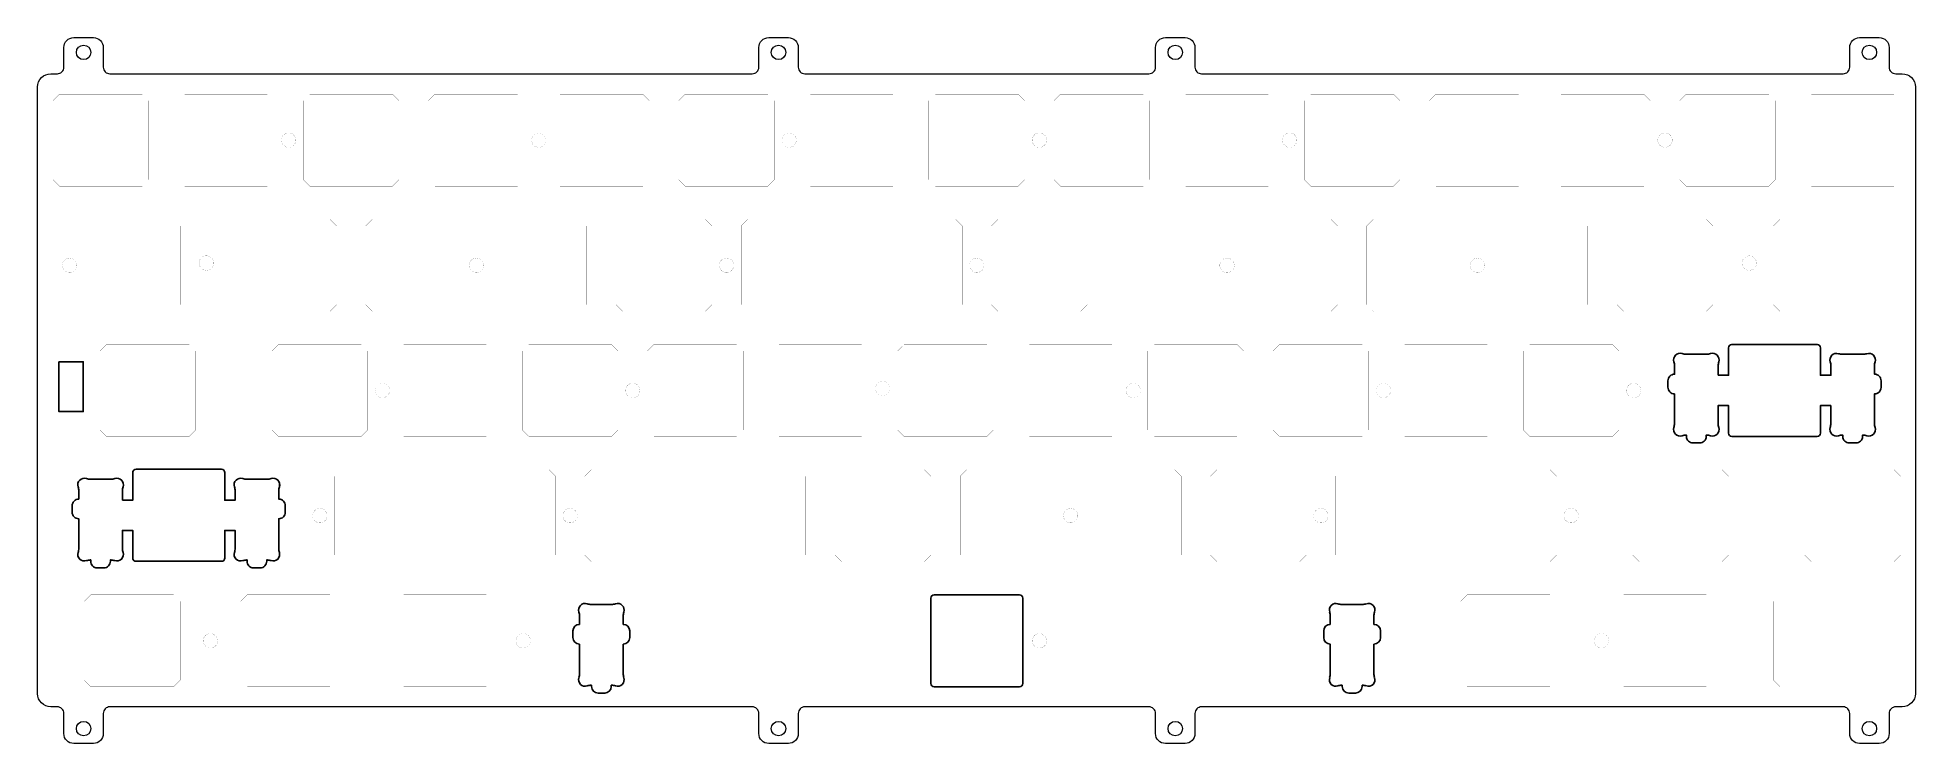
# Model space of a CAD drawing. Header units: millimetres. Extents: x 24 to 310, y 15 to 122.
import ezdxf

# ---------------------------------------------------------------- set-up
doc = ezdxf.new("R2010")
doc.units = ezdxf.units.MM
doc.layers.add('1', color=7, linetype='Continuous', lineweight=0)
doc.layers.add('Mechanical1', color=6, linetype='Continuous')
doc.layers.add('定位板 v10 v5 v1_定位板 v10 v5_定位板 v9_Sketch2', color=7, linetype='Continuous')

msp = doc.modelspace()

# ---------------------------------------------------------------- linework, layer by layer
for p, q in [((173.12, 37.19), (160.12, 37.19)), ((107.92, 35.72), (111.02, 35.72)), ((159.62, 23.69), (159.62, 36.69)), ((173.62, 23.69), (173.62, 36.69)), ((225.31, 35.72), (222.22, 35.72)), ((105.14, 30.69), (105.14, 31.69)), ((106.14, 33.94), (106.14, 32.69)), ((112.79, 33.94), (112.79, 32.69)), ((113.79, 30.69), (113.79, 31.69)), ((219.44, 30.69), (219.44, 31.69)), ((220.44, 33.94), (220.44, 32.69)), ((227.09, 33.94), (227.09, 32.69)), ((228.09, 30.69), (228.09, 31.69)), ((106.14, 25.2), (106.14, 29.69)), ((112.79, 25.2), (112.79, 29.69)), ((220.44, 25.2), (220.44, 29.69)), ((227.09, 25.2), (227.09, 29.69)), ((112.79, 27.89), (112.79, 25.2)), ((220.44, 27.89), (220.44, 25.2)), ((107.92, 23.42), (107.97, 23.42)), ((107.97, 23.22), (107.97, 23.42)), ((110.97, 23.22), (110.97, 23.42)), ((111.02, 23.42), (110.97, 23.42)), ((173.12, 23.19), (160.12, 23.19)), ((222.22, 23.42), (222.27, 23.42)), ((222.27, 23.22), (222.27, 23.42)), ((225.27, 23.22), (225.27, 23.42)), ((225.31, 23.42), (225.27, 23.42)), ((108.97, 22.22), (109.97, 22.22)), ((224.27, 22.22), (223.27, 22.22))]:
    msp.add_line(p, q)
msp.add_lwpolyline([(26.88, 72.67), (30.58, 72.67), (30.58, 65.09), (26.88, 65.09)], close=True)
for centre, radius, start, end in [((160.12, 36.69), 0.5, 90, 180), ((173.12, 36.69), 0.5, 0, 90), ((107, 34.87), 1, 72.0237, 197.9763), ((104.14, 33.94), 2, 0, 17.9763), ((107.92, 37.72), 2, 252.0237, 270), ((111.02, 37.72), 2, 270, 287.9763), ((111.94, 34.87), 1, 342.0237, 107.9763), ((114.79, 33.94), 2, 162.0237, 180), ((221.3, 34.87), 1, 72.0237, 197.9763), ((218.44, 33.94), 2, 0, 17.9763), ((222.22, 37.72), 2, 252.0237, 270), ((225.31, 37.72), 2, 270, 287.9763), ((226.24, 34.87), 1, 342.0237, 107.9763), ((229.09, 33.94), 2, 162.0237, 180), ((106.14, 31.69), 1, 90, 180), ((112.79, 31.69), 1, 0, 90), ((220.44, 31.69), 1, 90, 180), ((227.09, 31.69), 1, 0, 90), ((106.14, 30.69), 1, 180, 270), ((112.79, 30.69), 1, 270, 0), ((220.44, 30.69), 1, 180, 270), ((227.09, 30.69), 1, 270, 0), ((107, 24.27), 1, 162.0237, 287.9763), ((104.14, 25.2), 2, 342.0237, 0), ((107.92, 21.42), 2, 90, 107.9763), ((108.97, 23.22), 1, 180, 270), ((109.97, 23.22), 1, 270, 0), ((111.02, 21.42), 2, 72.0237, 90), ((111.94, 24.27), 1, 252.0237, 17.9763), ((114.79, 25.2), 2, 180, 197.9763), ((160.12, 23.69), 0.5, 180, 270), ((173.12, 23.69), 0.5, 270, 360), ((221.3, 24.27), 1, 162.0237, 287.9763), ((218.44, 25.2), 2, 342.0237, 0), ((222.22, 21.42), 2, 90, 107.9763), ((223.27, 23.22), 1, 180, 270), ((224.27, 23.22), 1, 270, 0), ((225.31, 21.42), 2, 72.0237, 90), ((226.24, 24.27), 1, 252.0237, 17.9763), ((229.09, 25.2), 2, 180, 197.9763)]:
    msp.add_arc(centre, radius, start, end)
at = {"layer": '1'}
for points in [[(23.63, 114.49, -0.414214), (25.63, 116.49), (26.64, 116.49, 0.414214), (27.64, 117.49), (27.64, 120.5, -0.414214), (29.14, 122), (32.14, 122, -0.414214), (33.64, 120.5), (33.64, 117.49, 0.414214), (34.64, 116.49), (132.44, 116.49, 0.414214), (133.44, 117.49), (133.44, 120.5, -0.414214), (134.94, 122), (137.94, 122, -0.414214), (139.44, 120.5), (139.44, 117.49, 0.414214), (140.44, 116.49), (192.84, 116.49, 0.414214), (193.84, 117.49), (193.84, 120.5, -0.414214), (195.34, 122), (198.34, 122, -0.414214), (199.84, 120.5), (199.84, 117.49, 0.414214), (200.84, 116.49), (298.52, 116.49, 0.414214), (299.52, 117.49), (299.52, 120.5, -0.414214), (301.02, 122), (304.02, 122, -0.414214), (305.52, 120.5), (305.52, 117.49, 0.414214), (306.52, 116.49), (307.53, 116.49, -0.414214), (309.53, 114.49), (309.53, 22.14, -0.414214), (307.53, 20.14), (306.52, 20.14, 0.414214), (305.52, 19.14), (305.52, 16.07, -0.414214), (304.02, 14.57), (301.02, 14.57, -0.414214), (299.52, 16.07), (299.52, 19.14, 0.414214), (298.52, 20.14), (200.84, 20.14, 0.414214), (199.84, 19.14), (199.84, 16.07, -0.414214), (198.34, 14.57), (195.34, 14.57, -0.414214), (193.84, 16.07), (193.84, 19.14, 0.414214), (192.84, 20.14), (140.44, 20.14, 0.414214), (139.44, 19.14), (139.44, 16.07, -0.414214), (137.94, 14.57), (134.94, 14.57, -0.414214), (133.44, 16.07), (133.44, 19.14, 0.414214), (132.44, 20.14), (34.64, 20.14, 0.414214), (33.64, 19.14), (33.64, 16.07, -0.414214), (32.14, 14.57), (29.14, 14.57, -0.414214), (27.64, 16.07), (27.64, 19.14, 0.414214), (26.64, 20.14), (25.63, 20.14, -0.414214), (23.63, 22.14)], [(36.55, 51.59), (36.55, 53.01, -0.078597), (36.64, 53.63, 0.612516), (35.38, 54.89, -0.078597), (34.77, 54.79), (31.68, 54.79, -0.078597), (31.06, 54.89, 0.612516), (29.8, 53.63, -0.078597), (29.9, 53.01), (29.9, 51.76, 0.414214), (28.9, 50.76), (28.9, 49.76, 0.414214), (29.9, 48.76), (29.9, 44.27, -0.078597), (29.8, 43.65, 0.612516), (31.06, 42.39, -0.078597), (31.68, 42.49), (31.72, 42.49), (31.72, 42.29, 0.414214), (32.72, 41.29), (33.72, 41.29, 0.414214), (34.72, 42.29), (34.72, 42.49), (34.77, 42.49, -0.078597), (35.38, 42.39, 0.612516), (36.64, 43.65, -0.078597), (36.55, 44.27), (36.55, 46.99), (38.12, 46.99), (38.12, 42.79, 0.414217), (38.62, 42.29), (51.62, 42.29, 0.41421), (52.12, 42.79), (52.12, 46.99), (53.7, 46.99), (53.7, 44.27, -0.078597), (53.6, 43.65, 0.612516), (54.86, 42.39, -0.078597), (55.48, 42.49), (55.52, 42.49), (55.52, 42.29, 0.414214), (56.52, 41.29), (57.52, 41.29, 0.414214), (58.52, 42.29), (58.52, 42.49), (58.57, 42.49, -0.078597), (59.18, 42.39, 0.612516), (60.44, 43.65, -0.078597), (60.35, 44.27), (60.35, 48.76, 0.414214), (61.35, 49.76), (61.35, 50.76, 0.414214), (60.35, 51.76), (60.35, 53.01, -0.078597), (60.44, 53.63, 0.612516), (59.18, 54.89, -0.078597), (58.57, 54.79), (55.48, 54.79, -0.078597), (54.86, 54.89, 0.612516), (53.6, 53.63, -0.078597), (53.7, 53.01), (53.7, 51.59), (52.12, 51.59), (52.12, 55.79, 0.414214), (51.62, 56.29), (38.62, 56.29, 0.414214), (38.12, 55.79), (38.12, 51.59)]]:
    msp.add_lwpolyline(points, format="xyb", close=True, dxfattribs=at)
for centre in [(30.64, 119.75), (136.44, 119.75), (196.84, 119.75), (302.52, 119.75), (30.64, 16.82), (136.44, 16.82), (196.84, 16.82), (302.52, 16.82)]:
    msp.add_circle(centre, 1.1, dxfattribs=at)
at = {"layer": 'Mechanical1'}
for points, const_width in [([(25.97, 112.39), (26.97, 113.39)], 0.0127), ([(25.97, 100.39), (25.97, 112.39)], 0.0127), ([(26.27, 112.89), (26.27, 112.89)], 0.001), ([(26.97, 113.39), (39.57, 113.39)], 0.0127), ([(39.57, 113.39), (40.57, 112.39)], 0.0127), ([(40.57, 100.39), (40.57, 112.39)], 0.0127), ([(45.02, 112.39), (46.02, 113.39)], 0.0127), ([(45.02, 100.39), (45.02, 112.39)], 0.0127), ([(46.02, 113.39), (58.62, 113.39)], 0.0127), ([(58.62, 113.39), (59.62, 112.39)], 0.0127), ([(59.62, 100.39), (59.62, 112.39)], 0.0127), ([(64.07, 112.39), (65.07, 113.39)], 0.0127), ([(64.07, 100.39), (64.07, 112.39)], 0.0127), ([(65.07, 113.39), (77.67, 113.39)], 0.0127), ([(77.67, 113.39), (78.67, 112.39)], 0.0127), ([(78.67, 100.39), (78.67, 112.39)], 0.0127), ([(83.12, 112.39), (84.12, 113.39)], 0.0127), ([(83.12, 100.39), (83.12, 112.39)], 0.0127), ([(84.12, 113.39), (96.72, 113.39)], 0.0127), ([(96.72, 113.39), (97.72, 112.39)], 0.0127), ([(97.72, 100.39), (97.72, 112.39)], 0.0127), ([(102.17, 112.39), (103.17, 113.39)], 0.0127), ([(102.17, 100.39), (102.17, 112.39)], 0.0127), ([(103.17, 113.39), (115.77, 113.39)], 0.0127), ([(115.77, 113.39), (116.77, 112.39)], 0.0127), ([(116.77, 100.39), (116.77, 112.39)], 0.0127), ([(121.22, 112.39), (122.22, 113.39)], 0.0127), ([(121.22, 100.39), (121.22, 112.39)], 0.0127), ([(122.22, 113.39), (134.82, 113.39)], 0.0127), ([(134.82, 113.39), (135.82, 112.39)], 0.0127), ([(135.82, 100.39), (135.82, 112.39)], 0.0127), ([(140.27, 112.39), (141.27, 113.39)], 0.0127), ([(140.27, 100.39), (140.27, 112.39)], 0.0127), ([(141.27, 113.39), (153.87, 113.39)], 0.0127), ([(153.87, 113.39), (154.87, 112.39)], 0.0127), ([(154.87, 100.39), (154.87, 112.39)], 0.0127), ([(159.32, 112.39), (160.32, 113.39)], 0.0127), ([(159.32, 100.39), (159.32, 112.39)], 0.0127), ([(160.32, 113.39), (172.92, 113.39)], 0.0127), ([(172.92, 113.39), (173.92, 112.39)], 0.0127), ([(173.92, 100.39), (173.92, 112.39)], 0.0127), ([(178.37, 112.39), (179.37, 113.39)], 0.0127), ([(178.37, 100.39), (178.37, 112.39)], 0.0127), ([(179.37, 113.39), (191.97, 113.39)], 0.0127), ([(191.97, 113.39), (192.97, 112.39)], 0.0127), ([(192.97, 100.39), (192.97, 112.39)], 0.0127), ([(197.42, 112.39), (198.42, 113.39)], 0.0127), ([(197.42, 100.39), (197.42, 112.39)], 0.0127), ([(198.42, 113.39), (211.02, 113.39)], 0.0127), ([(211.02, 113.39), (212.02, 112.39)], 0.0127), ([(212.02, 100.39), (212.02, 112.39)], 0.0127), ([(216.47, 112.39), (217.47, 113.39)], 0.0127), ([(216.47, 100.39), (216.47, 112.39)], 0.0127), ([(217.47, 113.39), (230.07, 113.39)], 0.0127), ([(230.07, 113.39), (231.07, 112.39)], 0.0127), ([(231.07, 100.39), (231.07, 112.39)], 0.0127), ([(235.52, 112.39), (236.52, 113.39)], 0.0127), ([(235.52, 100.39), (235.52, 112.39)], 0.0127), ([(236.52, 113.39), (249.12, 113.39)], 0.0127), ([(249.12, 113.39), (250.12, 112.39)], 0.0127), ([(250.12, 100.39), (250.12, 112.39)], 0.0127), ([(254.57, 112.39), (255.57, 113.39)], 0.0127), ([(254.57, 100.39), (254.57, 112.39)], 0.0127), ([(255.57, 113.39), (268.17, 113.39)], 0.0127), ([(268.17, 113.39), (269.17, 112.39)], 0.0127), ([(269.17, 100.39), (269.17, 112.39)], 0.0127), ([(273.62, 112.39), (274.62, 113.39)], 0.0127), ([(273.62, 100.39), (273.62, 112.39)], 0.0127), ([(274.62, 113.39), (287.22, 113.39)], 0.0127), ([(287.22, 113.39), (288.22, 112.39)], 0.0127), ([(288.22, 100.39), (288.22, 112.39)], 0.0127), ([(292.67, 112.39), (293.67, 113.39)], 0.0127), ([(292.67, 100.39), (292.67, 112.39)], 0.0127), ([(293.67, 113.39), (306.27, 113.39)], 0.0127), ([(306.27, 113.39), (307.27, 112.39)], 0.0127), ([(307.27, 100.39), (307.27, 112.39)], 0.0127), ([(25.97, 100.39), (26.97, 99.39)], 0.0127), ([(39.57, 99.39), (40.57, 100.39)], 0.0127), ([(45.02, 100.39), (46.02, 99.39)], 0.0127), ([(58.62, 99.39), (59.62, 100.39)], 0.0127), ([(64.07, 100.39), (65.07, 99.39)], 0.0127), ([(77.67, 99.39), (78.67, 100.39)], 0.0127), ([(83.12, 100.39), (84.12, 99.39)], 0.0127), ([(96.72, 99.39), (97.72, 100.39)], 0.0127), ([(102.17, 100.39), (103.17, 99.39)], 0.0127), ([(115.77, 99.39), (116.77, 100.39)], 0.0127), ([(121.22, 100.39), (122.22, 99.39)], 0.0127), ([(134.82, 99.39), (135.82, 100.39)], 0.0127), ([(140.27, 100.39), (141.27, 99.39)], 0.0127), ([(153.87, 99.39), (154.87, 100.39)], 0.0127), ([(159.32, 100.39), (160.32, 99.39)], 0.0127), ([(172.92, 99.39), (173.92, 100.39)], 0.0127), ([(178.37, 100.39), (179.37, 99.39)], 0.0127), ([(191.97, 99.39), (192.97, 100.39)], 0.0127), ([(197.42, 100.39), (198.42, 99.39)], 0.0127), ([(211.02, 99.39), (212.02, 100.39)], 0.0127), ([(216.47, 100.39), (217.47, 99.39)], 0.0127), ([(230.07, 99.39), (231.07, 100.39)], 0.0127), ([(235.52, 100.39), (236.52, 99.39)], 0.0127), ([(249.12, 99.39), (250.12, 100.39)], 0.0127), ([(254.57, 100.39), (255.57, 99.39)], 0.0127), ([(268.17, 99.39), (269.17, 100.39)], 0.0127), ([(273.62, 100.39), (274.62, 99.39)], 0.0127), ([(287.22, 99.39), (288.22, 100.39)], 0.0127), ([(292.67, 100.39), (293.67, 99.39)], 0.0127), ([(306.27, 99.39), (307.27, 100.39)], 0.0127), ([(26.97, 99.39), (39.57, 99.39)], 0.0127), ([(46.02, 99.39), (58.62, 99.39)], 0.0127), ([(65.07, 99.39), (77.67, 99.39)], 0.0127), ([(84.12, 99.39), (96.72, 99.39)], 0.0127), ([(103.17, 99.39), (115.77, 99.39)], 0.0127), ([(122.22, 99.39), (134.82, 99.39)], 0.0127), ([(141.27, 99.39), (153.87, 99.39)], 0.0127), ([(160.32, 99.39), (172.92, 99.39)], 0.0127), ([(179.37, 99.39), (191.97, 99.39)], 0.0127), ([(198.42, 99.39), (211.02, 99.39)], 0.0127), ([(217.47, 99.39), (230.07, 99.39)], 0.0127), ([(236.52, 99.39), (249.12, 99.39)], 0.0127), ([(255.57, 99.39), (268.17, 99.39)], 0.0127), ([(274.62, 99.39), (287.22, 99.39)], 0.0127), ([(293.67, 99.39), (306.27, 99.39)], 0.0127), ([(30.74, 93.34), (31.74, 94.34)], 0.0127), ([(31.74, 94.34), (44.34, 94.34)], 0.0127), ([(44.34, 94.34), (45.34, 93.34)], 0.0127), ([(54.55, 93.34), (55.55, 94.34)], 0.0127), ([(55.55, 94.34), (68.15, 94.34)], 0.0127), ([(68.15, 94.34), (69.15, 93.34)], 0.0127), ([(73.6, 93.34), (74.6, 94.34)], 0.0127), ([(74.6, 94.34), (87.2, 94.34)], 0.0127), ([(87.2, 94.34), (88.2, 93.34)], 0.0127), ([(92.65, 93.34), (93.65, 94.34)], 0.0127), ([(93.65, 94.34), (106.25, 94.34)], 0.0127), ([(106.25, 94.34), (107.25, 93.34)], 0.0127), ([(111.7, 93.34), (112.7, 94.34)], 0.0127), ([(112.7, 94.34), (125.3, 94.34)], 0.0127), ([(125.3, 94.34), (126.3, 93.34)], 0.0127), ([(130.75, 93.34), (131.75, 94.34)], 0.0127), ([(131.75, 94.34), (144.35, 94.34)], 0.0127), ([(144.35, 94.34), (145.35, 93.34)], 0.0127), ([(149.8, 93.34), (150.8, 94.34)], 0.0127), ([(150.8, 94.34), (163.4, 94.34)], 0.0127), ([(163.4, 94.34), (164.4, 93.34)], 0.0127), ([(168.85, 93.34), (169.85, 94.34)], 0.0127), ([(169.85, 94.34), (182.45, 94.34)], 0.0127), ([(182.45, 94.34), (183.45, 93.34)], 0.0127), ([(187.9, 93.34), (188.9, 94.34)], 0.0127), ([(188.9, 94.34), (201.5, 94.34)], 0.0127), ([(201.5, 94.34), (202.5, 93.34)], 0.0127), ([(206.95, 93.34), (207.95, 94.34)], 0.0127), ([(207.95, 94.34), (220.55, 94.34)], 0.0127), ([(220.55, 94.34), (221.55, 93.34)], 0.0127), ([(226, 93.34), (227, 94.34)], 0.0127), ([(227, 94.34), (239.6, 94.34)], 0.0127), ([(239.6, 94.34), (240.6, 93.34)], 0.0127), ([(245.05, 93.34), (246.05, 94.34)], 0.0127), ([(246.05, 94.34), (258.65, 94.34)], 0.0127), ([(258.65, 94.34), (259.65, 93.34)], 0.0127), ([(264.1, 93.34), (265.1, 94.34)], 0.0127), ([(265.1, 94.34), (277.7, 94.34)], 0.0127), ([(277.7, 94.34), (278.7, 93.34)], 0.0127), ([(287.91, 93.34), (288.91, 94.34)], 0.0127), ([(288.91, 94.34), (301.51, 94.34)], 0.0127), ([(301.51, 94.34), (302.51, 93.34)], 0.0127), ([(30.74, 81.34), (30.74, 93.34)], 0.0127), ([(45.34, 81.34), (45.34, 93.34)], 0.0127), ([(54.55, 81.34), (54.55, 93.34)], 0.0127), ([(69.15, 81.34), (69.15, 93.34)], 0.0127), ([(73.6, 81.34), (73.6, 93.34)], 0.0127), ([(88.2, 81.34), (88.2, 93.34)], 0.0127), ([(92.65, 81.34), (92.65, 93.34)], 0.0127), ([(107.25, 81.34), (107.25, 93.34)], 0.0127), ([(111.7, 81.34), (111.7, 93.34)], 0.0127), ([(126.3, 81.34), (126.3, 93.34)], 0.0127), ([(130.75, 81.34), (130.75, 93.34)], 0.0127), ([(145.35, 81.34), (145.35, 93.34)], 0.0127), ([(149.8, 81.34), (149.8, 93.34)], 0.0127), ([(164.4, 81.34), (164.4, 93.34)], 0.0127), ([(168.85, 81.34), (168.85, 93.34)], 0.0127), ([(183.45, 81.34), (183.45, 93.34)], 0.0127), ([(187.9, 81.34), (187.9, 93.34)], 0.0127), ([(202.5, 81.34), (202.5, 93.34)], 0.0127), ([(206.95, 81.34), (206.95, 93.34)], 0.0127), ([(221.55, 81.34), (221.55, 93.34)], 0.0127), ([(226, 81.34), (226, 93.34)], 0.0127), ([(240.6, 81.34), (240.6, 93.34)], 0.0127), ([(245.05, 81.34), (245.05, 93.34)], 0.0127), ([(259.65, 81.34), (259.65, 93.34)], 0.0127), ([(264.1, 81.34), (264.1, 93.34)], 0.0127), ([(278.7, 81.34), (278.7, 93.34)], 0.0127), ([(287.91, 81.34), (287.91, 93.34)], 0.0127), ([(302.51, 81.34), (302.51, 93.34)], 0.0127), ([(30.74, 81.34), (31.74, 80.34)], 0.0127), ([(31.74, 80.34), (44.34, 80.34)], 0.0127), ([(44.34, 80.34), (45.34, 81.34)], 0.0127), ([(54.55, 81.34), (55.55, 80.34)], 0.0127), ([(55.55, 80.34), (68.15, 80.34)], 0.0127), ([(68.15, 80.34), (69.15, 81.34)], 0.0127), ([(73.6, 81.34), (74.6, 80.34)], 0.0127), ([(74.6, 80.34), (87.2, 80.34)], 0.0127), ([(87.2, 80.34), (88.2, 81.34)], 0.0127), ([(92.65, 81.34), (93.65, 80.34)], 0.0127), ([(93.65, 80.34), (106.25, 80.34)], 0.0127), ([(106.25, 80.34), (107.25, 81.34)], 0.0127), ([(111.7, 81.34), (112.7, 80.34)], 0.0127), ([(112.7, 80.34), (125.3, 80.34)], 0.0127), ([(125.3, 80.34), (126.3, 81.34)], 0.0127), ([(130.75, 81.34), (131.75, 80.34)], 0.0127), ([(131.75, 80.34), (144.35, 80.34)], 0.0127), ([(144.35, 80.34), (145.35, 81.34)], 0.0127), ([(149.8, 81.34), (150.8, 80.34)], 0.0127), ([(150.8, 80.34), (163.4, 80.34)], 0.0127), ([(163.4, 80.34), (164.4, 81.34)], 0.0127), ([(168.85, 81.34), (169.85, 80.34)], 0.0127), ([(169.85, 80.34), (182.45, 80.34)], 0.0127), ([(182.45, 80.34), (183.45, 81.34)], 0.0127), ([(187.9, 81.34), (188.9, 80.34)], 0.0127), ([(188.9, 80.34), (201.5, 80.34)], 0.0127), ([(201.5, 80.34), (202.5, 81.34)], 0.0127), ([(206.95, 81.34), (207.95, 80.34)], 0.0127), ([(207.95, 80.34), (220.55, 80.34)], 0.0127), ([(220.55, 80.34), (221.55, 81.34)], 0.0127), ([(226, 81.34), (227, 80.34)], 0.0127), ([(227, 80.34), (239.6, 80.34)], 0.0127), ([(239.6, 80.34), (240.6, 81.34)], 0.0127), ([(245.05, 81.34), (246.05, 80.34)], 0.0127), ([(246.05, 80.34), (258.65, 80.34)], 0.0127), ([(258.65, 80.34), (259.65, 81.34)], 0.0127), ([(264.1, 81.34), (265.1, 80.34)], 0.0127), ([(265.1, 80.34), (277.7, 80.34)], 0.0127), ([(277.7, 80.34), (278.7, 81.34)], 0.0127), ([(287.91, 81.34), (288.91, 80.34)], 0.0127), ([(288.91, 80.34), (301.51, 80.34)], 0.0127), ([(301.51, 80.34), (302.51, 81.34)], 0.0127), ([(33.12, 74.29), (34.12, 75.29)], 0.0127), ([(34.12, 75.29), (46.72, 75.29)], 0.0127), ([(46.72, 75.29), (47.72, 74.29)], 0.0127), ([(59.31, 74.29), (60.31, 75.29)], 0.0127), ([(59.31, 74.29), (60.31, 75.29)], 0.0127), ([(60.31, 75.29), (72.91, 75.29)], 0.0127), ([(60.31, 75.29), (72.91, 75.29)], 0.0127), ([(72.91, 75.29), (73.91, 74.29)], 0.0127), ([(72.91, 75.29), (73.91, 74.29)], 0.0127), ([(78.36, 74.29), (79.36, 75.29)], 0.0127), ([(79.36, 75.29), (91.96, 75.29)], 0.0127), ([(91.96, 75.29), (92.96, 74.29)], 0.0127), ([(97.41, 74.29), (98.41, 75.29)], 0.0127), ([(98.41, 75.29), (111.01, 75.29)], 0.0127), ([(111.01, 75.29), (112.01, 74.29)], 0.0127), ([(116.46, 74.29), (117.46, 75.29)], 0.0127), ([(117.46, 75.29), (130.06, 75.29)], 0.0127), ([(130.06, 75.29), (131.06, 74.29)], 0.0127), ([(135.51, 74.29), (136.51, 75.29)], 0.0127), ([(136.51, 75.29), (149.11, 75.29)], 0.0127), ([(149.11, 75.29), (150.11, 74.29)], 0.0127), ([(154.56, 74.29), (155.56, 75.29)], 0.0127), ([(155.56, 75.29), (168.16, 75.29)], 0.0127), ([(168.16, 75.29), (169.16, 74.29)], 0.0127), ([(173.61, 74.29), (174.61, 75.29)], 0.0127), ([(174.61, 75.29), (187.21, 75.29)], 0.0127), ([(187.21, 75.29), (188.21, 74.29)], 0.0127), ([(192.66, 74.29), (193.66, 75.29)], 0.0127), ([(193.66, 75.29), (206.26, 75.29)], 0.0127), ([(206.26, 75.29), (207.26, 74.29)], 0.0127), ([(211.71, 74.29), (212.71, 75.29)], 0.0127), ([(212.71, 75.29), (225.31, 75.29)], 0.0127), ([(225.31, 75.29), (226.31, 74.29)], 0.0127), ([(230.76, 74.29), (231.76, 75.29)], 0.0127), ([(231.76, 75.29), (244.36, 75.29)], 0.0127), ([(244.36, 75.29), (245.36, 74.29)], 0.0127), ([(249.81, 74.29), (250.81, 75.29)], 0.0127), ([(250.81, 75.29), (263.41, 75.29)], 0.0127), ([(263.41, 75.29), (264.41, 74.29)], 0.0127), ([(33.12, 62.29), (33.12, 74.29)], 0.0127), ([(47.72, 62.29), (47.72, 74.29)], 0.0127), ([(59.31, 62.29), (59.31, 74.29)], 0.0127), ([(59.31, 62.29), (59.31, 74.29)], 0.0127), ([(73.91, 62.29), (73.91, 74.29)], 0.0127), ([(73.91, 62.29), (73.91, 74.29)], 0.0127), ([(78.36, 62.29), (78.36, 74.29)], 0.0127), ([(92.96, 62.29), (92.96, 74.29)], 0.0127), ([(97.41, 62.29), (97.41, 74.29)], 0.0127), ([(112.01, 62.29), (112.01, 74.29)], 0.0127), ([(116.46, 62.29), (116.46, 74.29)], 0.0127), ([(131.06, 62.29), (131.06, 74.29)], 0.0127), ([(135.51, 62.29), (135.51, 74.29)], 0.0127), ([(150.11, 62.29), (150.11, 74.29)], 0.0127), ([(154.56, 62.29), (154.56, 74.29)], 0.0127), ([(169.16, 62.29), (169.16, 74.29)], 0.0127), ([(173.61, 62.29), (173.61, 74.29)], 0.0127), ([(188.21, 62.29), (188.21, 74.29)], 0.0127), ([(192.66, 62.29), (192.66, 74.29)], 0.0127), ([(207.26, 62.29), (207.26, 74.29)], 0.0127), ([(211.71, 62.29), (211.71, 74.29)], 0.0127), ([(226.31, 62.29), (226.31, 74.29)], 0.0127), ([(230.76, 62.29), (230.76, 74.29)], 0.0127), ([(245.36, 62.29), (245.36, 74.29)], 0.0127), ([(249.81, 62.29), (249.81, 74.29)], 0.0127), ([(264.41, 62.29), (264.41, 74.29)], 0.0127), ([(33.12, 62.29), (34.12, 61.29)], 0.0127), ([(34.12, 61.29), (46.72, 61.29)], 0.0127), ([(46.72, 61.29), (47.72, 62.29)], 0.0127), ([(59.31, 62.29), (60.31, 61.29)], 0.0127), ([(59.31, 62.29), (60.31, 61.29)], 0.0127), ([(60.31, 61.29), (72.91, 61.29)], 0.0127), ([(60.31, 61.29), (72.91, 61.29)], 0.0127), ([(72.91, 61.29), (73.91, 62.29)], 0.0127), ([(72.91, 61.29), (73.91, 62.29)], 0.0127), ([(78.36, 62.29), (79.36, 61.29)], 0.0127), ([(79.36, 61.29), (91.96, 61.29)], 0.0127), ([(91.96, 61.29), (92.96, 62.29)], 0.0127), ([(97.41, 62.29), (98.41, 61.29)], 0.0127), ([(98.41, 61.29), (111.01, 61.29)], 0.0127), ([(111.01, 61.29), (112.01, 62.29)], 0.0127), ([(116.46, 62.29), (117.46, 61.29)], 0.0127), ([(117.46, 61.29), (130.06, 61.29)], 0.0127), ([(130.06, 61.29), (131.06, 62.29)], 0.0127), ([(135.51, 62.29), (136.51, 61.29)], 0.0127), ([(136.51, 61.29), (149.11, 61.29)], 0.0127), ([(149.11, 61.29), (150.11, 62.29)], 0.0127), ([(154.56, 62.29), (155.56, 61.29)], 0.0127), ([(155.56, 61.29), (168.16, 61.29)], 0.0127), ([(168.16, 61.29), (169.16, 62.29)], 0.0127), ([(173.61, 62.29), (174.61, 61.29)], 0.0127), ([(174.61, 61.29), (187.21, 61.29)], 0.0127), ([(187.21, 61.29), (188.21, 62.29)], 0.0127), ([(192.66, 62.29), (193.66, 61.29)], 0.0127), ([(193.66, 61.29), (206.26, 61.29)], 0.0127), ([(206.26, 61.29), (207.26, 62.29)], 0.0127), ([(211.71, 62.29), (212.71, 61.29)], 0.0127), ([(212.71, 61.29), (225.31, 61.29)], 0.0127), ([(225.31, 61.29), (226.31, 62.29)], 0.0127), ([(230.76, 62.29), (231.76, 61.29)], 0.0127), ([(231.76, 61.29), (244.36, 61.29)], 0.0127), ([(244.36, 61.29), (245.36, 62.29)], 0.0127), ([(249.81, 62.29), (250.81, 61.29)], 0.0127), ([(250.81, 61.29), (263.41, 61.29)], 0.0127), ([(263.41, 61.29), (264.41, 62.29)], 0.0127), ([(68.84, 55.24), (69.84, 56.24)], 0.0127), ([(68.84, 43.24), (68.84, 55.24)], 0.0127), ([(69.84, 56.24), (82.44, 56.24)], 0.0127), ([(82.44, 56.24), (83.44, 55.24)], 0.0127), ([(83.44, 43.24), (83.44, 55.24)], 0.0127), ([(87.89, 55.24), (88.89, 56.24)], 0.0127), ([(87.89, 43.24), (87.89, 55.24)], 0.0127), ([(88.89, 56.24), (101.49, 56.24)], 0.0127), ([(101.49, 56.24), (102.49, 55.24)], 0.0127), ([(102.49, 43.24), (102.49, 55.24)], 0.0127), ([(106.94, 55.24), (107.94, 56.24)], 0.0127), ([(106.94, 43.24), (106.94, 55.24)], 0.0127), ([(107.94, 56.24), (120.54, 56.24)], 0.0127), ([(120.54, 56.24), (121.54, 55.24)], 0.0127), ([(121.54, 43.24), (121.54, 55.24)], 0.0127), ([(125.99, 55.24), (126.99, 56.24)], 0.0127), ([(125.99, 43.24), (125.99, 55.24)], 0.0127), ([(126.99, 56.24), (139.59, 56.24)], 0.0127), ([(139.59, 56.24), (140.59, 55.24)], 0.0127), ([(140.59, 43.24), (140.59, 55.24)], 0.0127), ([(145.04, 55.24), (146.04, 56.24)], 0.0127), ([(145.04, 43.24), (145.04, 55.24)], 0.0127), ([(146.04, 56.24), (158.64, 56.24)], 0.0127), ([(158.64, 56.24), (159.64, 55.24)], 0.0127), ([(159.64, 43.24), (159.64, 55.24)], 0.0127), ([(164.09, 55.24), (165.09, 56.24)], 0.0127), ([(164.09, 43.24), (164.09, 55.24)], 0.0127), ([(165.09, 56.24), (177.69, 56.24)], 0.0127), ([(177.69, 56.24), (178.69, 55.24)], 0.0127), ([(178.69, 43.24), (178.69, 55.24)], 0.0127), ([(183.14, 55.24), (184.14, 56.24)], 0.0127), ([(183.14, 43.24), (183.14, 55.24)], 0.0127), ([(184.14, 56.24), (196.74, 56.24)], 0.0127), ([(196.74, 56.24), (197.74, 55.24)], 0.0127), ([(197.74, 43.24), (197.74, 55.24)], 0.0127), ([(202.19, 55.24), (203.19, 56.24)], 0.0127), ([(202.19, 43.24), (202.19, 55.24)], 0.0127), ([(203.19, 56.24), (215.79, 56.24)], 0.0127), ([(215.79, 56.24), (216.79, 55.24)], 0.0127), ([(216.79, 43.24), (216.79, 55.24)], 0.0127), ([(221.24, 55.24), (222.24, 56.24)], 0.0127), ([(221.24, 43.24), (221.24, 55.24)], 0.0127), ([(222.24, 56.24), (234.84, 56.24)], 0.0127), ([(234.84, 56.24), (235.84, 55.24)], 0.0127), ([(235.84, 43.24), (235.84, 55.24)], 0.0127), ([(240.29, 55.24), (241.29, 56.24)], 0.0127), ([(240.29, 43.24), (240.29, 55.24)], 0.0127), ([(241.29, 56.24), (253.89, 56.24)], 0.0127), ([(253.89, 56.24), (254.89, 55.24)], 0.0127), ([(254.89, 43.24), (254.89, 55.24)], 0.0127), ([(266.48, 55.24), (267.48, 56.24)], 0.0127), ([(266.48, 43.24), (266.48, 55.24)], 0.0127), ([(267.48, 56.24), (280.08, 56.24)], 0.0127), ([(280.08, 56.24), (281.08, 55.24)], 0.0127), ([(281.08, 43.24), (281.08, 55.24)], 0.0127), ([(292.67, 55.24), (293.67, 56.24)], 0.0127), ([(292.67, 43.24), (292.67, 55.24)], 0.0127), ([(293.67, 56.24), (306.27, 56.24)], 0.0127), ([(306.27, 56.24), (307.27, 55.24)], 0.0127), ([(307.27, 43.24), (307.27, 55.24)], 0.0127), ([(68.84, 43.24), (69.84, 42.24)], 0.0127), ([(82.44, 42.24), (83.44, 43.24)], 0.0127), ([(87.89, 43.24), (88.89, 42.24)], 0.0127), ([(101.49, 42.24), (102.49, 43.24)], 0.0127), ([(106.94, 43.24), (107.94, 42.24)], 0.0127), ([(120.54, 42.24), (121.54, 43.24)], 0.0127), ([(125.99, 43.24), (126.99, 42.24)], 0.0127), ([(139.59, 42.24), (140.59, 43.24)], 0.0127), ([(145.04, 43.24), (146.04, 42.24)], 0.0127), ([(158.64, 42.24), (159.64, 43.24)], 0.0127), ([(164.09, 43.24), (165.09, 42.24)], 0.0127), ([(177.69, 42.24), (178.69, 43.24)], 0.0127), ([(183.14, 43.24), (184.14, 42.24)], 0.0127), ([(196.74, 42.24), (197.74, 43.24)], 0.0127), ([(202.19, 43.24), (203.19, 42.24)], 0.0127), ([(215.79, 42.24), (216.79, 43.24)], 0.0127), ([(221.24, 43.24), (222.24, 42.24)], 0.0127), ([(234.84, 42.24), (235.84, 43.24)], 0.0127), ([(240.29, 43.24), (241.29, 42.24)], 0.0127), ([(253.89, 42.24), (254.89, 43.24)], 0.0127), ([(266.48, 43.24), (267.48, 42.24)], 0.0127), ([(280.08, 42.24), (281.08, 43.24)], 0.0127), ([(292.67, 43.24), (293.67, 42.24)], 0.0127), ([(306.27, 42.24), (307.27, 43.24)], 0.0127), ([(69.84, 42.24), (82.44, 42.24)], 0.0127), ([(88.89, 42.24), (101.49, 42.24)], 0.0127), ([(107.94, 42.24), (120.54, 42.24)], 0.0127), ([(126.99, 42.24), (139.59, 42.24)], 0.0127), ([(146.04, 42.24), (158.64, 42.24)], 0.0127), ([(165.09, 42.24), (177.69, 42.24)], 0.0127), ([(184.14, 42.24), (196.74, 42.24)], 0.0127), ([(203.19, 42.24), (215.79, 42.24)], 0.0127), ([(222.24, 42.24), (234.84, 42.24)], 0.0127), ([(241.29, 42.24), (253.89, 42.24)], 0.0127), ([(267.48, 42.24), (280.08, 42.24)], 0.0127), ([(293.67, 42.24), (306.27, 42.24)], 0.0127), ([(30.74, 36.19), (31.74, 37.19)], 0.0127), ([(31.74, 37.19), (44.34, 37.19)], 0.0127), ([(44.34, 37.19), (45.34, 36.19)], 0.0127), ([(54.55, 36.19), (55.55, 37.19)], 0.0127), ([(55.55, 37.19), (68.15, 37.19)], 0.0127), ([(68.15, 37.19), (69.15, 36.19)], 0.0127), ([(78.36, 36.19), (79.36, 37.19)], 0.0127), ([(79.36, 37.19), (91.96, 37.19)], 0.0127), ([(91.96, 37.19), (92.96, 36.19)], 0.0127), ([(240.29, 36.19), (241.29, 37.19)], 0.0127), ([(241.29, 37.19), (253.89, 37.19)], 0.0127), ([(253.89, 37.19), (254.89, 36.19)], 0.0127), ([(264.1, 36.19), (265.1, 37.19)], 0.0127), ([(265.1, 37.19), (277.7, 37.19)], 0.0127), ([(277.7, 37.19), (278.7, 36.19)], 0.0127), ([(287.92, 36.2), (288.92, 37.2)], 0.0127), ([(287.92, 36.2), (288.92, 37.2)], 0.0127), ([(288.92, 37.2), (301.52, 37.2)], 0.0127), ([(288.92, 37.2), (301.52, 37.2)], 0.0127), ([(301.52, 37.2), (302.52, 36.2)], 0.0127), ([(301.52, 37.2), (302.52, 36.2)], 0.0127), ([(30.74, 24.19), (30.74, 36.19)], 0.0127), ([(45.34, 24.19), (45.34, 36.19)], 0.0127), ([(54.55, 24.19), (54.55, 36.19)], 0.0127), ([(69.15, 24.19), (69.15, 36.19)], 0.0127), ([(78.36, 24.19), (78.36, 36.19)], 0.0127), ([(92.96, 24.19), (92.96, 36.19)], 0.0127), ([(240.29, 24.19), (240.29, 36.19)], 0.0127), ([(254.89, 24.19), (254.89, 36.19)], 0.0127), ([(264.1, 24.19), (264.1, 36.19)], 0.0127), ([(278.7, 24.19), (278.7, 36.19)], 0.0127), ([(287.92, 24.2), (287.92, 36.2)], 0.0127), ([(287.92, 24.2), (287.92, 36.2)], 0.0127), ([(302.52, 24.2), (302.52, 36.2)], 0.0127), ([(302.52, 24.2), (302.52, 36.2)], 0.0127), ([(30.74, 24.19), (31.74, 23.19)], 0.0127), ([(31.74, 23.19), (44.34, 23.19)], 0.0127), ([(44.34, 23.19), (45.34, 24.19)], 0.0127), ([(54.55, 24.19), (55.55, 23.19)], 0.0127), ([(55.55, 23.19), (68.15, 23.19)], 0.0127), ([(68.15, 23.19), (69.15, 24.19)], 0.0127), ([(78.36, 24.19), (79.36, 23.19)], 0.0127), ([(79.36, 23.19), (91.96, 23.19)], 0.0127), ([(91.96, 23.19), (92.96, 24.19)], 0.0127), ([(240.29, 24.19), (241.29, 23.19)], 0.0127), ([(241.29, 23.19), (253.89, 23.19)], 0.0127), ([(253.89, 23.19), (254.89, 24.19)], 0.0127), ([(264.1, 24.19), (265.1, 23.19)], 0.0127), ([(265.1, 23.19), (277.7, 23.19)], 0.0127), ([(277.7, 23.19), (278.7, 24.19)], 0.0127), ([(287.92, 24.2), (288.92, 23.2)], 0.0127), ([(287.92, 24.2), (288.92, 23.2)], 0.0127), ([(288.92, 23.2), (301.52, 23.2)], 0.0127), ([(288.92, 23.2), (301.52, 23.2)], 0.0127), ([(301.52, 23.2), (302.52, 24.2)], 0.0127), ([(301.52, 23.2), (302.52, 24.2)], 0.0127)]:
    msp.add_lwpolyline(points, dxfattribs=dict(at, const_width=const_width))
for points, const_width in [([(25.97, 112.39, 1), (25.98, 112.39, 1)], 0.00635), ([(26.27, 112.89, 1), (26.27, 112.89, 1)], 0.0005), ([(26.27, 112.89, 1), (26.27, 112.89, 1)], 0.0005), ([(26.97, 113.39, 1), (26.98, 113.39, 1)], 0.00635), ([(39.57, 113.39, 1), (39.58, 113.39, 1)], 0.00635), ([(40.57, 112.39, 1), (40.58, 112.39, 1)], 0.00635), ([(45.02, 112.39, 1), (45.03, 112.39, 1)], 0.00635), ([(46.02, 113.39, 1), (46.03, 113.39, 1)], 0.00635), ([(58.62, 113.39, 1), (58.63, 113.39, 1)], 0.00635), ([(59.62, 112.39, 1), (59.63, 112.39, 1)], 0.00635), ([(64.07, 112.39, 1), (64.08, 112.39, 1)], 0.00635), ([(65.07, 113.39, 1), (65.08, 113.39, 1)], 0.00635), ([(77.67, 113.39, 1), (77.68, 113.39, 1)], 0.00635), ([(78.67, 112.39, 1), (78.68, 112.39, 1)], 0.00635), ([(83.12, 112.39, 1), (83.13, 112.39, 1)], 0.00635), ([(84.12, 113.39, 1), (84.13, 113.39, 1)], 0.00635), ([(96.72, 113.39, 1), (96.73, 113.39, 1)], 0.00635), ([(97.72, 112.39, 1), (97.73, 112.39, 1)], 0.00635), ([(102.17, 112.39, 1), (102.18, 112.39, 1)], 0.00635), ([(103.17, 113.39, 1), (103.18, 113.39, 1)], 0.00635), ([(115.77, 113.39, 1), (115.78, 113.39, 1)], 0.00635), ([(116.77, 112.39, 1), (116.78, 112.39, 1)], 0.00635), ([(121.22, 112.39, 1), (121.23, 112.39, 1)], 0.00635), ([(122.22, 113.39, 1), (122.23, 113.39, 1)], 0.00635), ([(134.82, 113.39, 1), (134.83, 113.39, 1)], 0.00635), ([(135.82, 112.39, 1), (135.83, 112.39, 1)], 0.00635), ([(140.27, 112.39, 1), (140.28, 112.39, 1)], 0.00635), ([(141.27, 113.39, 1), (141.28, 113.39, 1)], 0.00635), ([(153.87, 113.39, 1), (153.88, 113.39, 1)], 0.00635), ([(154.87, 112.39, 1), (154.88, 112.39, 1)], 0.00635), ([(159.32, 112.39, 1), (159.33, 112.39, 1)], 0.00635), ([(160.32, 113.39, 1), (160.33, 113.39, 1)], 0.00635), ([(172.92, 113.39, 1), (172.93, 113.39, 1)], 0.00635), ([(173.92, 112.39, 1), (173.93, 112.39, 1)], 0.00635), ([(178.37, 112.39, 1), (178.38, 112.39, 1)], 0.00635), ([(179.37, 113.39, 1), (179.38, 113.39, 1)], 0.00635), ([(191.97, 113.39, 1), (191.98, 113.39, 1)], 0.00635), ([(192.97, 112.39, 1), (192.98, 112.39, 1)], 0.00635), ([(197.42, 112.39, 1), (197.43, 112.39, 1)], 0.00635), ([(198.42, 113.39, 1), (198.43, 113.39, 1)], 0.00635), ([(211.02, 113.39, 1), (211.03, 113.39, 1)], 0.00635), ([(212.02, 112.39, 1), (212.03, 112.39, 1)], 0.00635), ([(216.47, 112.39, 1), (216.48, 112.39, 1)], 0.00635), ([(217.47, 113.39, 1), (217.48, 113.39, 1)], 0.00635), ([(230.07, 113.39, 1), (230.08, 113.39, 1)], 0.00635), ([(231.07, 112.39, 1), (231.08, 112.39, 1)], 0.00635), ([(235.52, 112.39, 1), (235.53, 112.39, 1)], 0.00635), ([(236.52, 113.39, 1), (236.53, 113.39, 1)], 0.00635), ([(249.12, 113.39, 1), (249.13, 113.39, 1)], 0.00635), ([(250.12, 112.39, 1), (250.13, 112.39, 1)], 0.00635), ([(254.57, 112.39, 1), (254.58, 112.39, 1)], 0.00635), ([(255.57, 113.39, 1), (255.58, 113.39, 1)], 0.00635), ([(268.17, 113.39, 1), (268.18, 113.39, 1)], 0.00635), ([(269.17, 112.39, 1), (269.18, 112.39, 1)], 0.00635), ([(273.62, 112.39, 1), (273.63, 112.39, 1)], 0.00635), ([(274.62, 113.39, 1), (274.63, 113.39, 1)], 0.00635), ([(287.22, 113.39, 1), (287.23, 113.39, 1)], 0.00635), ([(288.22, 112.39, 1), (288.23, 112.39, 1)], 0.00635), ([(292.67, 112.39, 1), (292.68, 112.39, 1)], 0.00635), ([(293.67, 113.39, 1), (293.68, 113.39, 1)], 0.00635), ([(306.27, 113.39, 1), (306.28, 113.39, 1)], 0.00635), ([(307.27, 112.39, 1), (307.28, 112.39, 1)], 0.00635), ([(60.75, 106.39, 1), (60.75, 106.39, 1)], 0.00635), ([(61.85, 107.49, 1), (61.85, 107.49, 1)], 0.00635), ([(62.95, 106.39, 1), (62.95, 106.39, 1)], 0.00635), ([(98.85, 106.39, 1), (98.85, 106.39, 1)], 0.00635), ([(99.95, 107.49, 1), (99.95, 107.49, 1)], 0.00635), ([(101.05, 106.39, 1), (101.05, 106.39, 1)], 0.00635), ([(136.95, 106.39, 1), (136.95, 106.39, 1)], 0.00635), ([(138.05, 107.49, 1), (138.05, 107.49, 1)], 0.00635), ([(139.15, 106.39, 1), (139.15, 106.39, 1)], 0.00635), ([(175.05, 106.39, 1), (175.05, 106.39, 1)], 0.00635), ([(176.15, 107.49, 1), (176.15, 107.49, 1)], 0.00635), ([(177.25, 106.39, 1), (177.25, 106.39, 1)], 0.00635), ([(213.15, 106.39, 1), (213.15, 106.39, 1)], 0.00635), ([(214.25, 107.49, 1), (214.25, 107.49, 1)], 0.00635), ([(215.35, 106.39, 1), (215.35, 106.39, 1)], 0.00635), ([(270.3, 106.39, 1), (270.3, 106.39, 1)], 0.00635), ([(271.4, 107.49, 1), (271.4, 107.49, 1)], 0.00635), ([(272.5, 106.39, 1), (272.5, 106.39, 1)], 0.00635), ([(61.85, 105.29, 1), (61.85, 105.29, 1)], 0.00635), ([(99.95, 105.29, 1), (99.95, 105.29, 1)], 0.00635), ([(138.05, 105.29, 1), (138.05, 105.29, 1)], 0.00635), ([(176.15, 105.29, 1), (176.15, 105.29, 1)], 0.00635), ([(214.25, 105.29, 1), (214.25, 105.29, 1)], 0.00635), ([(271.4, 105.29, 1), (271.4, 105.29, 1)], 0.00635), ([(25.97, 100.39, 1), (25.98, 100.39, 1)], 0.00635), ([(40.57, 100.39, 1), (40.58, 100.39, 1)], 0.00635), ([(45.02, 100.39, 1), (45.03, 100.39, 1)], 0.00635), ([(59.62, 100.39, 1), (59.63, 100.39, 1)], 0.00635), ([(64.07, 100.39, 1), (64.08, 100.39, 1)], 0.00635), ([(78.67, 100.39, 1), (78.68, 100.39, 1)], 0.00635), ([(83.12, 100.39, 1), (83.13, 100.39, 1)], 0.00635), ([(97.72, 100.39, 1), (97.73, 100.39, 1)], 0.00635), ([(102.17, 100.39, 1), (102.18, 100.39, 1)], 0.00635), ([(116.77, 100.39, 1), (116.78, 100.39, 1)], 0.00635), ([(121.22, 100.39, 1), (121.23, 100.39, 1)], 0.00635), ([(135.82, 100.39, 1), (135.83, 100.39, 1)], 0.00635), ([(140.27, 100.39, 1), (140.28, 100.39, 1)], 0.00635), ([(154.87, 100.39, 1), (154.88, 100.39, 1)], 0.00635), ([(159.32, 100.39, 1), (159.33, 100.39, 1)], 0.00635), ([(173.92, 100.39, 1), (173.93, 100.39, 1)], 0.00635), ([(178.37, 100.39, 1), (178.38, 100.39, 1)], 0.00635), ([(192.97, 100.39, 1), (192.98, 100.39, 1)], 0.00635), ([(197.42, 100.39, 1), (197.43, 100.39, 1)], 0.00635), ([(212.02, 100.39, 1), (212.03, 100.39, 1)], 0.00635), ([(216.47, 100.39, 1), (216.48, 100.39, 1)], 0.00635), ([(231.07, 100.39, 1), (231.08, 100.39, 1)], 0.00635), ([(235.52, 100.39, 1), (235.53, 100.39, 1)], 0.00635), ([(250.12, 100.39, 1), (250.13, 100.39, 1)], 0.00635), ([(254.57, 100.39, 1), (254.58, 100.39, 1)], 0.00635), ([(269.17, 100.39, 1), (269.18, 100.39, 1)], 0.00635), ([(273.62, 100.39, 1), (273.63, 100.39, 1)], 0.00635), ([(288.22, 100.39, 1), (288.23, 100.39, 1)], 0.00635), ([(292.67, 100.39, 1), (292.68, 100.39, 1)], 0.00635), ([(307.27, 100.39, 1), (307.28, 100.39, 1)], 0.00635), ([(26.97, 99.39, 1), (26.98, 99.39, 1)], 0.00635), ([(39.57, 99.39, 1), (39.58, 99.39, 1)], 0.00635), ([(46.02, 99.39, 1), (46.03, 99.39, 1)], 0.00635), ([(58.62, 99.39, 1), (58.63, 99.39, 1)], 0.00635), ([(65.07, 99.39, 1), (65.08, 99.39, 1)], 0.00635), ([(77.67, 99.39, 1), (77.68, 99.39, 1)], 0.00635), ([(84.12, 99.39, 1), (84.13, 99.39, 1)], 0.00635), ([(96.72, 99.39, 1), (96.73, 99.39, 1)], 0.00635), ([(103.17, 99.39, 1), (103.18, 99.39, 1)], 0.00635), ([(115.77, 99.39, 1), (115.78, 99.39, 1)], 0.00635), ([(122.22, 99.39, 1), (122.23, 99.39, 1)], 0.00635), ([(134.82, 99.39, 1), (134.83, 99.39, 1)], 0.00635), ([(141.27, 99.39, 1), (141.28, 99.39, 1)], 0.00635), ([(153.87, 99.39, 1), (153.88, 99.39, 1)], 0.00635), ([(160.32, 99.39, 1), (160.33, 99.39, 1)], 0.00635), ([(172.92, 99.39, 1), (172.93, 99.39, 1)], 0.00635), ([(179.37, 99.39, 1), (179.38, 99.39, 1)], 0.00635), ([(191.97, 99.39, 1), (191.98, 99.39, 1)], 0.00635), ([(198.42, 99.39, 1), (198.43, 99.39, 1)], 0.00635), ([(211.02, 99.39, 1), (211.03, 99.39, 1)], 0.00635), ([(217.47, 99.39, 1), (217.48, 99.39, 1)], 0.00635), ([(230.07, 99.39, 1), (230.08, 99.39, 1)], 0.00635), ([(236.52, 99.39, 1), (236.53, 99.39, 1)], 0.00635), ([(249.12, 99.39, 1), (249.13, 99.39, 1)], 0.00635), ([(255.57, 99.39, 1), (255.58, 99.39, 1)], 0.00635), ([(268.17, 99.39, 1), (268.18, 99.39, 1)], 0.00635), ([(274.62, 99.39, 1), (274.63, 99.39, 1)], 0.00635), ([(287.22, 99.39, 1), (287.23, 99.39, 1)], 0.00635), ([(293.67, 99.39, 1), (293.68, 99.39, 1)], 0.00635), ([(306.27, 99.39, 1), (306.28, 99.39, 1)], 0.00635), ([(31.73, 94.34, 1), (31.74, 94.34, 1)], 0.00635), ([(44.33, 94.34, 1), (44.34, 94.34, 1)], 0.00635), ([(55.55, 94.34, 1), (55.55, 94.34, 1)], 0.00635), ([(68.15, 94.34, 1), (68.15, 94.34, 1)], 0.00635), ([(74.6, 94.34, 1), (74.6, 94.34, 1)], 0.00635), ([(87.2, 94.34, 1), (87.2, 94.34, 1)], 0.00635), ([(93.65, 94.34, 1), (93.65, 94.34, 1)], 0.00635), ([(106.25, 94.34, 1), (106.25, 94.34, 1)], 0.00635), ([(112.7, 94.34, 1), (112.7, 94.34, 1)], 0.00635), ([(125.3, 94.34, 1), (125.3, 94.34, 1)], 0.00635), ([(131.75, 94.34, 1), (131.75, 94.34, 1)], 0.00635), ([(144.35, 94.34, 1), (144.35, 94.34, 1)], 0.00635), ([(150.8, 94.34, 1), (150.8, 94.34, 1)], 0.00635), ([(163.4, 94.34, 1), (163.4, 94.34, 1)], 0.00635), ([(169.85, 94.34, 1), (169.85, 94.34, 1)], 0.00635), ([(182.45, 94.34, 1), (182.45, 94.34, 1)], 0.00635), ([(188.9, 94.34, 1), (188.9, 94.34, 1)], 0.00635), ([(201.5, 94.34, 1), (201.5, 94.34, 1)], 0.00635), ([(207.95, 94.34, 1), (207.95, 94.34, 1)], 0.00635), ([(220.55, 94.34, 1), (220.55, 94.34, 1)], 0.00635), ([(227, 94.34, 1), (227, 94.34, 1)], 0.00635), ([(239.6, 94.34, 1), (239.6, 94.34, 1)], 0.00635), ([(246.05, 94.34, 1), (246.05, 94.34, 1)], 0.00635), ([(258.65, 94.34, 1), (258.65, 94.34, 1)], 0.00635), ([(265.1, 94.34, 1), (265.1, 94.34, 1)], 0.00635), ([(277.7, 94.34, 1), (277.7, 94.34, 1)], 0.00635), ([(288.91, 94.34, 1), (288.91, 94.34, 1)], 0.00635), ([(301.51, 94.34, 1), (301.51, 94.34, 1)], 0.00635), ([(30.73, 93.34, 1), (30.74, 93.34, 1)], 0.00635), ([(45.33, 93.34, 1), (45.34, 93.34, 1)], 0.00635), ([(54.55, 93.34, 1), (54.55, 93.34, 1)], 0.00635), ([(69.15, 93.34, 1), (69.15, 93.34, 1)], 0.00635), ([(73.6, 93.34, 1), (73.6, 93.34, 1)], 0.00635), ([(88.2, 93.34, 1), (88.2, 93.34, 1)], 0.00635), ([(92.65, 93.34, 1), (92.65, 93.34, 1)], 0.00635), ([(107.25, 93.34, 1), (107.25, 93.34, 1)], 0.00635), ([(111.7, 93.34, 1), (111.7, 93.34, 1)], 0.00635), ([(126.3, 93.34, 1), (126.3, 93.34, 1)], 0.00635), ([(130.75, 93.34, 1), (130.75, 93.34, 1)], 0.00635), ([(145.35, 93.34, 1), (145.35, 93.34, 1)], 0.00635), ([(149.8, 93.34, 1), (149.8, 93.34, 1)], 0.00635), ([(164.4, 93.34, 1), (164.4, 93.34, 1)], 0.00635), ([(168.85, 93.34, 1), (168.85, 93.34, 1)], 0.00635), ([(183.45, 93.34, 1), (183.45, 93.34, 1)], 0.00635), ([(187.9, 93.34, 1), (187.9, 93.34, 1)], 0.00635), ([(202.5, 93.34, 1), (202.5, 93.34, 1)], 0.00635), ([(206.95, 93.34, 1), (206.95, 93.34, 1)], 0.00635), ([(221.55, 93.34, 1), (221.55, 93.34, 1)], 0.00635), ([(226, 93.34, 1), (226, 93.34, 1)], 0.00635), ([(240.6, 93.34, 1), (240.6, 93.34, 1)], 0.00635), ([(245.05, 93.34, 1), (245.05, 93.34, 1)], 0.00635), ([(259.65, 93.34, 1), (259.65, 93.34, 1)], 0.00635), ([(264.1, 93.34, 1), (264.1, 93.34, 1)], 0.00635), ([(278.7, 93.34, 1), (278.7, 93.34, 1)], 0.00635), ([(287.91, 93.34, 1), (287.91, 93.34, 1)], 0.00635), ([(302.51, 93.34, 1), (302.51, 93.34, 1)], 0.00635), ([(49.32, 88.79, 1), (49.33, 88.79, 1)], 0.00635), ([(284.22, 88.78, 1), (284.23, 88.78, 1)], 0.00635), ([(27.41, 87.34, 1), (27.41, 87.34, 1)], 0.00635), ([(28.51, 88.44, 1), (28.51, 88.44, 1)], 0.00635), ([(28.51, 86.24, 1), (28.51, 86.24, 1)], 0.00635), ([(29.61, 87.34, 1), (29.61, 87.34, 1)], 0.00635), ([(48.22, 87.69, 1), (48.23, 87.69, 1)], 0.00635), ([(49.32, 86.59, 1), (49.33, 86.59, 1)], 0.00635), ([(50.42, 87.69, 1), (50.43, 87.69, 1)], 0.00635), ([(89.32, 87.34, 1), (89.33, 87.34, 1)], 0.00635), ([(90.42, 88.44, 1), (90.43, 88.44, 1)], 0.00635), ([(90.42, 86.24, 1), (90.43, 86.24, 1)], 0.00635), ([(91.52, 87.34, 1), (91.53, 87.34, 1)], 0.00635), ([(127.42, 87.34, 1), (127.43, 87.34, 1)], 0.00635), ([(128.52, 88.44, 1), (128.53, 88.44, 1)], 0.00635), ([(128.52, 86.24, 1), (128.53, 86.24, 1)], 0.00635), ([(129.62, 87.34, 1), (129.63, 87.34, 1)], 0.00635), ([(165.52, 87.34, 1), (165.53, 87.34, 1)], 0.00635), ([(166.62, 88.44, 1), (166.63, 88.44, 1)], 0.00635), ([(166.62, 86.24, 1), (166.63, 86.24, 1)], 0.00635), ([(167.72, 87.34, 1), (167.73, 87.34, 1)], 0.00635), ([(203.62, 87.34, 1), (203.63, 87.34, 1)], 0.00635), ([(204.72, 88.44, 1), (204.73, 88.44, 1)], 0.00635), ([(204.72, 86.24, 1), (204.73, 86.24, 1)], 0.00635), ([(205.82, 87.34, 1), (205.83, 87.34, 1)], 0.00635), ([(241.72, 87.34, 1), (241.73, 87.34, 1)], 0.00635), ([(242.82, 88.44, 1), (242.83, 88.44, 1)], 0.00635), ([(242.82, 86.24, 1), (242.83, 86.24, 1)], 0.00635), ([(243.92, 87.34, 1), (243.93, 87.34, 1)], 0.00635), ([(283.12, 87.68, 1), (283.13, 87.68, 1)], 0.00635), ([(284.22, 86.58, 1), (284.23, 86.58, 1)], 0.00635), ([(285.32, 87.68, 1), (285.33, 87.68, 1)], 0.00635), ([(30.73, 81.34, 1), (30.74, 81.34, 1)], 0.00635), ([(31.73, 80.34, 1), (31.74, 80.34, 1)], 0.00635), ([(44.33, 80.34, 1), (44.34, 80.34, 1)], 0.00635), ([(45.33, 81.34, 1), (45.34, 81.34, 1)], 0.00635), ([(54.55, 81.34, 1), (54.55, 81.34, 1)], 0.00635), ([(55.55, 80.34, 1), (55.55, 80.34, 1)], 0.00635), ([(68.15, 80.34, 1), (68.15, 80.34, 1)], 0.00635), ([(69.15, 81.34, 1), (69.15, 81.34, 1)], 0.00635), ([(73.6, 81.34, 1), (73.6, 81.34, 1)], 0.00635), ([(74.6, 80.34, 1), (74.6, 80.34, 1)], 0.00635), ([(87.2, 80.34, 1), (87.2, 80.34, 1)], 0.00635), ([(88.2, 81.34, 1), (88.2, 81.34, 1)], 0.00635), ([(92.65, 81.34, 1), (92.65, 81.34, 1)], 0.00635), ([(93.65, 80.34, 1), (93.65, 80.34, 1)], 0.00635), ([(106.25, 80.34, 1), (106.25, 80.34, 1)], 0.00635), ([(107.25, 81.34, 1), (107.25, 81.34, 1)], 0.00635), ([(111.7, 81.34, 1), (111.7, 81.34, 1)], 0.00635), ([(112.7, 80.34, 1), (112.7, 80.34, 1)], 0.00635), ([(125.3, 80.34, 1), (125.3, 80.34, 1)], 0.00635), ([(126.3, 81.34, 1), (126.3, 81.34, 1)], 0.00635), ([(130.75, 81.34, 1), (130.75, 81.34, 1)], 0.00635), ([(131.75, 80.34, 1), (131.75, 80.34, 1)], 0.00635), ([(144.35, 80.34, 1), (144.35, 80.34, 1)], 0.00635), ([(145.35, 81.34, 1), (145.35, 81.34, 1)], 0.00635), ([(149.8, 81.34, 1), (149.8, 81.34, 1)], 0.00635), ([(150.8, 80.34, 1), (150.8, 80.34, 1)], 0.00635), ([(163.4, 80.34, 1), (163.4, 80.34, 1)], 0.00635), ([(164.4, 81.34, 1), (164.4, 81.34, 1)], 0.00635), ([(168.85, 81.34, 1), (168.85, 81.34, 1)], 0.00635), ([(169.85, 80.34, 1), (169.85, 80.34, 1)], 0.00635), ([(182.45, 80.34, 1), (182.45, 80.34, 1)], 0.00635), ([(183.45, 81.34, 1), (183.45, 81.34, 1)], 0.00635), ([(187.9, 81.34, 1), (187.9, 81.34, 1)], 0.00635), ([(188.9, 80.34, 1), (188.9, 80.34, 1)], 0.00635), ([(201.5, 80.34, 1), (201.5, 80.34, 1)], 0.00635), ([(202.5, 81.34, 1), (202.5, 81.34, 1)], 0.00635), ([(206.95, 81.34, 1), (206.95, 81.34, 1)], 0.00635), ([(207.95, 80.34, 1), (207.95, 80.34, 1)], 0.00635), ([(220.55, 80.34, 1), (220.55, 80.34, 1)], 0.00635), ([(221.55, 81.34, 1), (221.55, 81.34, 1)], 0.00635), ([(226, 81.34, 1), (226, 81.34, 1)], 0.00635), ([(227, 80.34, 1), (227, 80.34, 1)], 0.00635), ([(239.6, 80.34, 1), (239.6, 80.34, 1)], 0.00635), ([(240.6, 81.34, 1), (240.6, 81.34, 1)], 0.00635), ([(245.05, 81.34, 1), (245.05, 81.34, 1)], 0.00635), ([(246.05, 80.34, 1), (246.05, 80.34, 1)], 0.00635), ([(258.65, 80.34, 1), (258.65, 80.34, 1)], 0.00635), ([(259.65, 81.34, 1), (259.65, 81.34, 1)], 0.00635), ([(264.1, 81.34, 1), (264.1, 81.34, 1)], 0.00635), ([(265.1, 80.34, 1), (265.1, 80.34, 1)], 0.00635), ([(277.7, 80.34, 1), (277.7, 80.34, 1)], 0.00635), ([(278.7, 81.34, 1), (278.7, 81.34, 1)], 0.00635), ([(287.91, 81.34, 1), (287.91, 81.34, 1)], 0.00635), ([(288.91, 80.34, 1), (288.91, 80.34, 1)], 0.00635), ([(301.51, 80.34, 1), (301.51, 80.34, 1)], 0.00635), ([(302.51, 81.34, 1), (302.51, 81.34, 1)], 0.00635), ([(34.11, 75.29, 1), (34.12, 75.29, 1)], 0.00635), ([(46.71, 75.29, 1), (46.72, 75.29, 1)], 0.00635), ([(60.31, 75.29, 1), (60.31, 75.29, 1)], 0.00635), ([(60.31, 75.29, 1), (60.31, 75.29, 1)], 0.00635), ([(72.91, 75.29, 1), (72.91, 75.29, 1)], 0.00635), ([(79.36, 75.29, 1), (79.36, 75.29, 1)], 0.00635), ([(91.96, 75.29, 1), (91.96, 75.29, 1)], 0.00635), ([(98.41, 75.29, 1), (98.41, 75.29, 1)], 0.00635), ([(111.01, 75.29, 1), (111.01, 75.29, 1)], 0.00635), ([(117.46, 75.29, 1), (117.46, 75.29, 1)], 0.00635), ([(130.06, 75.29, 1), (130.06, 75.29, 1)], 0.00635), ([(136.51, 75.29, 1), (136.51, 75.29, 1)], 0.00635), ([(149.11, 75.29, 1), (149.11, 75.29, 1)], 0.00635), ([(155.56, 75.29, 1), (155.56, 75.29, 1)], 0.00635), ([(168.16, 75.29, 1), (168.16, 75.29, 1)], 0.00635), ([(174.61, 75.29, 1), (174.61, 75.29, 1)], 0.00635), ([(187.21, 75.29, 1), (187.21, 75.29, 1)], 0.00635), ([(193.66, 75.29, 1), (193.66, 75.29, 1)], 0.00635), ([(206.26, 75.29, 1), (206.26, 75.29, 1)], 0.00635), ([(212.71, 75.29, 1), (212.71, 75.29, 1)], 0.00635), ([(225.31, 75.29, 1), (225.31, 75.29, 1)], 0.00635), ([(231.76, 75.29, 1), (231.76, 75.29, 1)], 0.00635), ([(244.36, 75.29, 1), (244.36, 75.29, 1)], 0.00635), ([(250.81, 75.29, 1), (250.81, 75.29, 1)], 0.00635), ([(263.41, 75.29, 1), (263.41, 75.29, 1)], 0.00635), ([(294.36, 75.29, 1), (294.37, 75.29, 1)], 0.00635), ([(33.11, 74.29, 1), (33.12, 74.29, 1)], 0.00635), ([(47.71, 74.29, 1), (47.72, 74.29, 1)], 0.00635), ([(59.31, 74.29, 1), (59.31, 74.29, 1)], 0.00635), ([(59.31, 74.29, 1), (59.31, 74.29, 1)], 0.00635), ([(73.91, 74.29, 1), (73.91, 74.29, 1)], 0.00635), ([(73.91, 74.29, 1), (73.91, 74.29, 1)], 0.00635), ([(78.36, 74.29, 1), (78.36, 74.29, 1)], 0.00635), ([(92.96, 74.29, 1), (92.96, 74.29, 1)], 0.00635), ([(97.41, 74.29, 1), (97.41, 74.29, 1)], 0.00635), ([(112.01, 74.29, 1), (112.01, 74.29, 1)], 0.00635), ([(116.46, 74.29, 1), (116.46, 74.29, 1)], 0.00635), ([(131.06, 74.29, 1), (131.06, 74.29, 1)], 0.00635), ([(135.51, 74.29, 1), (135.51, 74.29, 1)], 0.00635), ([(150.11, 74.29, 1), (150.11, 74.29, 1)], 0.00635), ([(154.56, 74.29, 1), (154.56, 74.29, 1)], 0.00635), ([(169.16, 74.29, 1), (169.16, 74.29, 1)], 0.00635), ([(173.61, 74.29, 1), (173.61, 74.29, 1)], 0.00635), ([(188.21, 74.29, 1), (188.21, 74.29, 1)], 0.00635), ([(192.66, 74.29, 1), (192.66, 74.29, 1)], 0.00635), ([(207.26, 74.29, 1), (207.26, 74.29, 1)], 0.00635), ([(211.71, 74.29, 1), (211.71, 74.29, 1)], 0.00635), ([(226.31, 74.29, 1), (226.31, 74.29, 1)], 0.00635), ([(230.76, 74.29, 1), (230.76, 74.29, 1)], 0.00635), ([(245.36, 74.29, 1), (245.36, 74.29, 1)], 0.00635), ([(249.81, 74.29, 1), (249.81, 74.29, 1)], 0.00635), ([(264.41, 74.29, 1), (264.41, 74.29, 1)], 0.00635), ([(76.13, 69.39, 1), (76.14, 69.39, 1)], 0.00635), ([(114.23, 69.39, 1), (114.24, 69.39, 1)], 0.00635), ([(152.32, 69.69, 1), (152.33, 69.69, 1)], 0.00635), ([(190.43, 69.39, 1), (190.44, 69.39, 1)], 0.00635), ([(228.53, 69.39, 1), (228.54, 69.39, 1)], 0.00635), ([(266.63, 69.39, 1), (266.64, 69.39, 1)], 0.00635), ([(75.03, 68.29, 1), (75.04, 68.29, 1)], 0.00635), ([(76.13, 67.19, 1), (76.14, 67.19, 1)], 0.00635), ([(77.23, 68.29, 1), (77.24, 68.29, 1)], 0.00635), ([(113.13, 68.29, 1), (113.14, 68.29, 1)], 0.00635), ([(114.23, 67.19, 1), (114.24, 67.19, 1)], 0.00635), ([(115.33, 68.29, 1), (115.34, 68.29, 1)], 0.00635), ([(151.22, 68.59, 1), (151.23, 68.59, 1)], 0.00635), ([(152.32, 67.49, 1), (152.33, 67.49, 1)], 0.00635), ([(153.42, 68.59, 1), (153.43, 68.59, 1)], 0.00635), ([(189.33, 68.29, 1), (189.34, 68.29, 1)], 0.00635), ([(190.43, 67.19, 1), (190.44, 67.19, 1)], 0.00635), ([(191.53, 68.29, 1), (191.54, 68.29, 1)], 0.00635), ([(227.43, 68.29, 1), (227.44, 68.29, 1)], 0.00635), ([(228.53, 67.19, 1), (228.54, 67.19, 1)], 0.00635), ([(229.63, 68.29, 1), (229.64, 68.29, 1)], 0.00635), ([(265.53, 68.29, 1), (265.54, 68.29, 1)], 0.00635), ([(266.63, 67.19, 1), (266.64, 67.19, 1)], 0.00635), ([(267.73, 68.29, 1), (267.74, 68.29, 1)], 0.00635), ([(33.11, 62.29, 1), (33.12, 62.29, 1)], 0.00635), ([(34.11, 61.29, 1), (34.12, 61.29, 1)], 0.00635), ([(46.71, 61.29, 1), (46.72, 61.29, 1)], 0.00635), ([(47.71, 62.29, 1), (47.72, 62.29, 1)], 0.00635), ([(59.31, 62.29, 1), (59.31, 62.29, 1)], 0.00635), ([(59.31, 62.29, 1), (59.31, 62.29, 1)], 0.00635), ([(60.31, 61.29, 1), (60.31, 61.29, 1)], 0.00635), ([(60.31, 61.29, 1), (60.31, 61.29, 1)], 0.00635), ([(72.91, 61.29, 1), (72.91, 61.29, 1)], 0.00635), ([(72.91, 61.29, 1), (72.91, 61.29, 1)], 0.00635), ([(73.91, 62.29, 1), (73.91, 62.29, 1)], 0.00635), ([(73.91, 62.29, 1), (73.91, 62.29, 1)], 0.00635), ([(78.36, 62.29, 1), (78.36, 62.29, 1)], 0.00635), ([(79.36, 61.29, 1), (79.36, 61.29, 1)], 0.00635), ([(91.96, 61.29, 1), (91.96, 61.29, 1)], 0.00635), ([(92.96, 62.29, 1), (92.96, 62.29, 1)], 0.00635), ([(97.41, 62.29, 1), (97.41, 62.29, 1)], 0.00635), ([(98.41, 61.29, 1), (98.41, 61.29, 1)], 0.00635), ([(111.01, 61.29, 1), (111.01, 61.29, 1)], 0.00635), ([(112.01, 62.29, 1), (112.01, 62.29, 1)], 0.00635), ([(116.46, 62.29, 1), (116.46, 62.29, 1)], 0.00635), ([(117.46, 61.29, 1), (117.46, 61.29, 1)], 0.00635), ([(130.06, 61.29, 1), (130.06, 61.29, 1)], 0.00635), ([(131.06, 62.29, 1), (131.06, 62.29, 1)], 0.00635), ([(135.51, 62.29, 1), (135.51, 62.29, 1)], 0.00635), ([(136.51, 61.29, 1), (136.51, 61.29, 1)], 0.00635), ([(149.11, 61.29, 1), (149.11, 61.29, 1)], 0.00635), ([(150.11, 62.29, 1), (150.11, 62.29, 1)], 0.00635), ([(154.56, 62.29, 1), (154.56, 62.29, 1)], 0.00635), ([(155.56, 61.29, 1), (155.56, 61.29, 1)], 0.00635), ([(168.16, 61.29, 1), (168.16, 61.29, 1)], 0.00635), ([(169.16, 62.29, 1), (169.16, 62.29, 1)], 0.00635), ([(173.61, 62.29, 1), (173.61, 62.29, 1)], 0.00635), ([(174.61, 61.29, 1), (174.61, 61.29, 1)], 0.00635), ([(187.21, 61.29, 1), (187.21, 61.29, 1)], 0.00635), ([(188.21, 62.29, 1), (188.21, 62.29, 1)], 0.00635), ([(192.66, 62.29, 1), (192.66, 62.29, 1)], 0.00635), ([(193.66, 61.29, 1), (193.66, 61.29, 1)], 0.00635), ([(206.26, 61.29, 1), (206.26, 61.29, 1)], 0.00635), ([(207.26, 62.29, 1), (207.26, 62.29, 1)], 0.00635), ([(211.71, 62.29, 1), (211.71, 62.29, 1)], 0.00635), ([(212.71, 61.29, 1), (212.71, 61.29, 1)], 0.00635), ([(225.31, 61.29, 1), (225.31, 61.29, 1)], 0.00635), ([(226.31, 62.29, 1), (226.31, 62.29, 1)], 0.00635), ([(230.76, 62.29, 1), (230.76, 62.29, 1)], 0.00635), ([(231.76, 61.29, 1), (231.76, 61.29, 1)], 0.00635), ([(244.36, 61.29, 1), (244.36, 61.29, 1)], 0.00635), ([(245.36, 62.29, 1), (245.36, 62.29, 1)], 0.00635), ([(249.81, 62.29, 1), (249.81, 62.29, 1)], 0.00635), ([(250.81, 61.29, 1), (250.81, 61.29, 1)], 0.00635), ([(263.41, 61.29, 1), (263.41, 61.29, 1)], 0.00635), ([(264.41, 62.29, 1), (264.41, 62.29, 1)], 0.00635), ([(68.83, 55.24, 1), (68.84, 55.24, 1)], 0.00635), ([(69.83, 56.24, 1), (69.84, 56.24, 1)], 0.00635), ([(82.43, 56.24, 1), (82.44, 56.24, 1)], 0.00635), ([(83.43, 55.24, 1), (83.44, 55.24, 1)], 0.00635), ([(87.88, 55.24, 1), (87.89, 55.24, 1)], 0.00635), ([(88.88, 56.24, 1), (88.89, 56.24, 1)], 0.00635), ([(101.48, 56.24, 1), (101.49, 56.24, 1)], 0.00635), ([(102.48, 55.24, 1), (102.49, 55.24, 1)], 0.00635), ([(106.93, 55.24, 1), (106.94, 55.24, 1)], 0.00635), ([(107.93, 56.24, 1), (107.94, 56.24, 1)], 0.00635), ([(120.53, 56.24, 1), (120.54, 56.24, 1)], 0.00635), ([(121.53, 55.24, 1), (121.54, 55.24, 1)], 0.00635), ([(125.98, 55.24, 1), (125.99, 55.24, 1)], 0.00635), ([(126.98, 56.24, 1), (126.99, 56.24, 1)], 0.00635), ([(139.58, 56.24, 1), (139.59, 56.24, 1)], 0.00635), ([(140.58, 55.24, 1), (140.59, 55.24, 1)], 0.00635), ([(145.03, 55.24, 1), (145.04, 55.24, 1)], 0.00635), ([(146.03, 56.24, 1), (146.04, 56.24, 1)], 0.00635), ([(158.63, 56.24, 1), (158.64, 56.24, 1)], 0.00635), ([(159.63, 55.24, 1), (159.64, 55.24, 1)], 0.00635), ([(164.08, 55.24, 1), (164.09, 55.24, 1)], 0.00635), ([(165.08, 56.24, 1), (165.09, 56.24, 1)], 0.00635), ([(177.68, 56.24, 1), (177.69, 56.24, 1)], 0.00635), ([(178.68, 55.24, 1), (178.69, 55.24, 1)], 0.00635), ([(183.13, 55.24, 1), (183.14, 55.24, 1)], 0.00635), ([(184.13, 56.24, 1), (184.14, 56.24, 1)], 0.00635), ([(196.73, 56.24, 1), (196.74, 56.24, 1)], 0.00635), ([(197.73, 55.24, 1), (197.74, 55.24, 1)], 0.00635), ([(202.18, 55.24, 1), (202.19, 55.24, 1)], 0.00635), ([(203.18, 56.24, 1), (203.19, 56.24, 1)], 0.00635), ([(215.78, 56.24, 1), (215.79, 56.24, 1)], 0.00635), ([(216.78, 55.24, 1), (216.79, 55.24, 1)], 0.00635), ([(221.23, 55.24, 1), (221.24, 55.24, 1)], 0.00635), ([(222.23, 56.24, 1), (222.24, 56.24, 1)], 0.00635), ([(234.83, 56.24, 1), (234.84, 56.24, 1)], 0.00635), ([(235.83, 55.24, 1), (235.84, 55.24, 1)], 0.00635), ([(240.28, 55.24, 1), (240.29, 55.24, 1)], 0.00635), ([(241.28, 56.24, 1), (241.29, 56.24, 1)], 0.00635), ([(253.88, 56.24, 1), (253.89, 56.24, 1)], 0.00635), ([(254.88, 55.24, 1), (254.89, 55.24, 1)], 0.00635), ([(266.48, 55.24, 1), (266.48, 55.24, 1)], 0.00635), ([(267.48, 56.24, 1), (267.48, 56.24, 1)], 0.00635), ([(280.08, 56.24, 1), (280.08, 56.24, 1)], 0.00635), ([(281.08, 55.24, 1), (281.08, 55.24, 1)], 0.00635), ([(292.67, 55.24, 1), (292.68, 55.24, 1)], 0.00635), ([(293.67, 56.24, 1), (293.68, 56.24, 1)], 0.00635), ([(306.27, 56.24, 1), (306.28, 56.24, 1)], 0.00635), ([(307.27, 55.24, 1), (307.28, 55.24, 1)], 0.00635), ([(65.51, 49.24, 1), (65.51, 49.24, 1)], 0.00635), ([(66.61, 50.34, 1), (66.61, 50.34, 1)], 0.00635), ([(67.71, 49.24, 1), (67.71, 49.24, 1)], 0.00635), ([(103.61, 49.24, 1), (103.61, 49.24, 1)], 0.00635), ([(104.71, 50.34, 1), (104.71, 50.34, 1)], 0.00635), ([(105.81, 49.24, 1), (105.81, 49.24, 1)], 0.00635), ([(179.81, 49.24, 1), (179.81, 49.24, 1)], 0.00635), ([(180.91, 50.34, 1), (180.91, 50.34, 1)], 0.00635), ([(182.01, 49.24, 1), (182.01, 49.24, 1)], 0.00635), ([(217.91, 49.24, 1), (217.91, 49.24, 1)], 0.00635), ([(219.01, 50.34, 1), (219.01, 50.34, 1)], 0.00635), ([(220.11, 49.24, 1), (220.11, 49.24, 1)], 0.00635), ([(256.01, 49.24, 1), (256.01, 49.24, 1)], 0.00635), ([(257.11, 50.34, 1), (257.11, 50.34, 1)], 0.00635), ([(258.21, 49.24, 1), (258.21, 49.24, 1)], 0.00635), ([(66.61, 48.14, 1), (66.61, 48.14, 1)], 0.00635), ([(104.71, 48.14, 1), (104.71, 48.14, 1)], 0.00635), ([(180.91, 48.14, 1), (180.91, 48.14, 1)], 0.00635), ([(219.01, 48.14, 1), (219.01, 48.14, 1)], 0.00635), ([(257.11, 48.14, 1), (257.11, 48.14, 1)], 0.00635), ([(68.83, 43.24, 1), (68.84, 43.24, 1)], 0.00635), ([(83.43, 43.24, 1), (83.44, 43.24, 1)], 0.00635), ([(87.88, 43.24, 1), (87.89, 43.24, 1)], 0.00635), ([(102.48, 43.24, 1), (102.49, 43.24, 1)], 0.00635), ([(106.93, 43.24, 1), (106.94, 43.24, 1)], 0.00635), ([(121.53, 43.24, 1), (121.54, 43.24, 1)], 0.00635), ([(125.98, 43.24, 1), (125.99, 43.24, 1)], 0.00635), ([(140.58, 43.24, 1), (140.59, 43.24, 1)], 0.00635), ([(145.03, 43.24, 1), (145.04, 43.24, 1)], 0.00635), ([(159.63, 43.24, 1), (159.64, 43.24, 1)], 0.00635), ([(164.08, 43.24, 1), (164.09, 43.24, 1)], 0.00635), ([(178.68, 43.24, 1), (178.69, 43.24, 1)], 0.00635), ([(183.13, 43.24, 1), (183.14, 43.24, 1)], 0.00635), ([(197.73, 43.24, 1), (197.74, 43.24, 1)], 0.00635), ([(202.18, 43.24, 1), (202.19, 43.24, 1)], 0.00635), ([(216.78, 43.24, 1), (216.79, 43.24, 1)], 0.00635), ([(221.23, 43.24, 1), (221.24, 43.24, 1)], 0.00635), ([(235.83, 43.24, 1), (235.84, 43.24, 1)], 0.00635), ([(240.28, 43.24, 1), (240.29, 43.24, 1)], 0.00635), ([(254.88, 43.24, 1), (254.89, 43.24, 1)], 0.00635), ([(266.48, 43.24, 1), (266.48, 43.24, 1)], 0.00635), ([(281.08, 43.24, 1), (281.08, 43.24, 1)], 0.00635), ([(292.67, 43.24, 1), (292.68, 43.24, 1)], 0.00635), ([(307.27, 43.24, 1), (307.28, 43.24, 1)], 0.00635), ([(69.83, 42.24, 1), (69.84, 42.24, 1)], 0.00635), ([(82.43, 42.24, 1), (82.44, 42.24, 1)], 0.00635), ([(88.88, 42.24, 1), (88.89, 42.24, 1)], 0.00635), ([(101.48, 42.24, 1), (101.49, 42.24, 1)], 0.00635), ([(107.93, 42.24, 1), (107.94, 42.24, 1)], 0.00635), ([(120.53, 42.24, 1), (120.54, 42.24, 1)], 0.00635), ([(126.98, 42.24, 1), (126.99, 42.24, 1)], 0.00635), ([(139.58, 42.24, 1), (139.59, 42.24, 1)], 0.00635), ([(146.03, 42.24, 1), (146.04, 42.24, 1)], 0.00635), ([(158.63, 42.24, 1), (158.64, 42.24, 1)], 0.00635), ([(165.08, 42.24, 1), (165.09, 42.24, 1)], 0.00635), ([(177.68, 42.24, 1), (177.69, 42.24, 1)], 0.00635), ([(184.13, 42.24, 1), (184.14, 42.24, 1)], 0.00635), ([(196.73, 42.24, 1), (196.74, 42.24, 1)], 0.00635), ([(203.18, 42.24, 1), (203.19, 42.24, 1)], 0.00635), ([(215.78, 42.24, 1), (215.79, 42.24, 1)], 0.00635), ([(222.23, 42.24, 1), (222.24, 42.24, 1)], 0.00635), ([(234.83, 42.24, 1), (234.84, 42.24, 1)], 0.00635), ([(241.28, 42.24, 1), (241.29, 42.24, 1)], 0.00635), ([(253.88, 42.24, 1), (253.89, 42.24, 1)], 0.00635), ([(267.48, 42.24, 1), (267.48, 42.24, 1)], 0.00635), ([(280.08, 42.24, 1), (280.08, 42.24, 1)], 0.00635), ([(293.67, 42.24, 1), (293.68, 42.24, 1)], 0.00635), ([(306.27, 42.24, 1), (306.28, 42.24, 1)], 0.00635), ([(31.74, 37.19, 1), (31.74, 37.19, 1)], 0.00635), ([(44.34, 37.19, 1), (44.34, 37.19, 1)], 0.00635), ([(55.55, 37.19, 1), (55.55, 37.19, 1)], 0.00635), ([(68.15, 37.19, 1), (68.15, 37.19, 1)], 0.00635), ([(79.36, 37.19, 1), (79.36, 37.19, 1)], 0.00635), ([(91.96, 37.19, 1), (91.96, 37.19, 1)], 0.00635), ([(241.28, 37.19, 1), (241.29, 37.19, 1)], 0.00635), ([(253.88, 37.19, 1), (253.89, 37.19, 1)], 0.00635), ([(265.1, 37.19, 1), (265.1, 37.19, 1)], 0.00635), ([(277.7, 37.19, 1), (277.7, 37.19, 1)], 0.00635), ([(288.91, 37.2, 1), (288.92, 37.2, 1)], 0.00635), ([(288.92, 37.2, 1), (288.92, 37.2, 1)], 0.00635), ([(301.51, 37.2, 1), (301.52, 37.2, 1)], 0.00635), ([(301.52, 37.2, 1), (301.52, 37.2, 1)], 0.00635), ([(30.74, 36.19, 1), (30.74, 36.19, 1)], 0.00635), ([(45.34, 36.19, 1), (45.34, 36.19, 1)], 0.00635), ([(54.55, 36.19, 1), (54.55, 36.19, 1)], 0.00635), ([(69.15, 36.19, 1), (69.15, 36.19, 1)], 0.00635), ([(78.36, 36.19, 1), (78.36, 36.19, 1)], 0.00635), ([(92.96, 36.19, 1), (92.96, 36.19, 1)], 0.00635), ([(240.28, 36.19, 1), (240.29, 36.19, 1)], 0.00635), ([(254.88, 36.19, 1), (254.89, 36.19, 1)], 0.00635), ([(264.1, 36.19, 1), (264.1, 36.19, 1)], 0.00635), ([(278.7, 36.19, 1), (278.7, 36.19, 1)], 0.00635), ([(287.91, 36.2, 1), (287.92, 36.2, 1)], 0.00635), ([(287.92, 36.2, 1), (287.92, 36.2, 1)], 0.00635), ([(302.51, 36.2, 1), (302.52, 36.2, 1)], 0.00635), ([(302.52, 36.2, 1), (302.52, 36.2, 1)], 0.00635), ([(48.84, 30.19, 1), (48.85, 30.19, 1)], 0.00635), ([(49.94, 31.29, 1), (49.95, 31.29, 1)], 0.00635), ([(49.94, 29.09, 1), (49.95, 29.09, 1)], 0.00635), ([(51.04, 30.19, 1), (51.05, 30.19, 1)], 0.00635), ([(96.46, 30.19, 1), (96.47, 30.19, 1)], 0.00635), ([(97.56, 31.29, 1), (97.57, 31.29, 1)], 0.00635), ([(97.56, 29.09, 1), (97.57, 29.09, 1)], 0.00635), ([(98.66, 30.19, 1), (98.67, 30.19, 1)], 0.00635), ([(175.05, 30.19, 1), (175.05, 30.19, 1)], 0.00635), ([(176.15, 31.29, 1), (176.15, 31.29, 1)], 0.00635), ([(176.15, 29.09, 1), (176.15, 29.09, 1)], 0.00635), ([(177.25, 30.19, 1), (177.25, 30.19, 1)], 0.00635), ([(260.64, 30.19, 1), (260.65, 30.19, 1)], 0.00635), ([(261.74, 31.29, 1), (261.75, 31.29, 1)], 0.00635), ([(261.74, 29.09, 1), (261.75, 29.09, 1)], 0.00635), ([(262.84, 30.19, 1), (262.85, 30.19, 1)], 0.00635), ([(30.74, 24.19, 1), (30.74, 24.19, 1)], 0.00635), ([(31.74, 23.19, 1), (31.74, 23.19, 1)], 0.00635), ([(44.34, 23.19, 1), (44.34, 23.19, 1)], 0.00635), ([(45.34, 24.19, 1), (45.34, 24.19, 1)], 0.00635), ([(54.55, 24.19, 1), (54.55, 24.19, 1)], 0.00635), ([(55.55, 23.19, 1), (55.55, 23.19, 1)], 0.00635), ([(68.15, 23.19, 1), (68.15, 23.19, 1)], 0.00635), ([(69.15, 24.19, 1), (69.15, 24.19, 1)], 0.00635), ([(78.36, 24.19, 1), (78.36, 24.19, 1)], 0.00635), ([(79.36, 23.19, 1), (79.36, 23.19, 1)], 0.00635), ([(91.96, 23.19, 1), (91.96, 23.19, 1)], 0.00635), ([(92.96, 24.19, 1), (92.96, 24.19, 1)], 0.00635), ([(240.28, 24.19, 1), (240.29, 24.19, 1)], 0.00635), ([(241.28, 23.19, 1), (241.29, 23.19, 1)], 0.00635), ([(253.88, 23.19, 1), (253.89, 23.19, 1)], 0.00635), ([(254.88, 24.19, 1), (254.89, 24.19, 1)], 0.00635), ([(264.1, 24.19, 1), (264.1, 24.19, 1)], 0.00635), ([(265.1, 23.19, 1), (265.1, 23.19, 1)], 0.00635), ([(277.7, 23.19, 1), (277.7, 23.19, 1)], 0.00635), ([(278.7, 24.19, 1), (278.7, 24.19, 1)], 0.00635), ([(287.91, 24.2, 1), (287.92, 24.2, 1)], 0.00635), ([(287.92, 24.2, 1), (287.92, 24.2, 1)], 0.00635), ([(288.91, 23.2, 1), (288.92, 23.2, 1)], 0.00635), ([(288.92, 23.2, 1), (288.92, 23.2, 1)], 0.00635), ([(301.51, 23.2, 1), (301.52, 23.2, 1)], 0.00635), ([(301.52, 23.2, 1), (301.52, 23.2, 1)], 0.00635), ([(302.51, 24.2, 1), (302.52, 24.2, 1)], 0.00635), ([(302.52, 24.2, 1), (302.52, 24.2, 1)], 0.00635)]:
    msp.add_lwpolyline(points, format="xyb", close=True, dxfattribs=dict(at, const_width=const_width))
at = {"layer": 'Mechanical1', "const_width": 0.0127}
for points in [[(60.75, 106.39, -0.414214), (61.85, 107.49)], [(61.85, 105.29, -0.414214), (60.75, 106.39)], [(61.85, 107.49, -0.414214), (62.95, 106.39)], [(62.95, 106.39, -0.414214), (61.85, 105.29)], [(98.85, 106.39, -0.414214), (99.95, 107.49)], [(99.95, 105.29, -0.414214), (98.85, 106.39)], [(99.95, 107.49, -0.414214), (101.05, 106.39)], [(101.05, 106.39, -0.414214), (99.95, 105.29)], [(136.95, 106.39, -0.414214), (138.05, 107.49)], [(138.05, 105.29, -0.414214), (136.95, 106.39)], [(138.05, 107.49, -0.414214), (139.15, 106.39)], [(139.15, 106.39, -0.414214), (138.05, 105.29)], [(175.05, 106.39, -0.414214), (176.15, 107.49)], [(176.15, 105.29, -0.414214), (175.05, 106.39)], [(176.15, 107.49, -0.414214), (177.25, 106.39)], [(177.25, 106.39, -0.414214), (176.15, 105.29)], [(213.15, 106.39, -0.414214), (214.25, 107.49)], [(214.25, 105.29, -0.414214), (213.15, 106.39)], [(214.25, 107.49, -0.414214), (215.35, 106.39)], [(215.35, 106.39, -0.414214), (214.25, 105.29)], [(270.3, 106.39, -0.414214), (271.4, 107.49)], [(271.4, 105.29, -0.414214), (270.3, 106.39)], [(271.4, 107.49, -0.414214), (272.5, 106.39)], [(272.5, 106.39, -0.414214), (271.4, 105.29)], [(48.22, 87.69, -0.414214), (49.32, 88.79)], [(49.32, 88.79, -0.414214), (50.42, 87.69)], [(283.13, 87.68, -0.414214), (284.23, 88.78)], [(284.23, 88.78, -0.414214), (285.33, 87.68)], [(27.41, 87.34, -0.414214), (28.51, 88.44)], [(28.51, 86.24, -0.414214), (27.41, 87.34)], [(28.51, 88.44, -0.414214), (29.61, 87.34)], [(29.61, 87.34, -0.414214), (28.51, 86.24)], [(49.32, 86.59, -0.414214), (48.22, 87.69)], [(50.42, 87.69, -0.414214), (49.32, 86.59)], [(89.32, 87.34, -0.414214), (90.42, 88.44)], [(90.42, 86.24, -0.414214), (89.32, 87.34)], [(90.42, 88.44, -0.414214), (91.52, 87.34)], [(91.52, 87.34, -0.414214), (90.42, 86.24)], [(127.42, 87.34, -0.414214), (128.52, 88.44)], [(128.52, 86.24, -0.414214), (127.42, 87.34)], [(128.52, 88.44, -0.414214), (129.62, 87.34)], [(129.62, 87.34, -0.414214), (128.52, 86.24)], [(165.52, 87.34, -0.414214), (166.62, 88.44)], [(166.62, 86.24, -0.414214), (165.52, 87.34)], [(166.62, 88.44, -0.414214), (167.72, 87.34)], [(167.72, 87.34, -0.414214), (166.62, 86.24)], [(203.62, 87.34, -0.414214), (204.72, 88.44)], [(204.72, 86.24, -0.414214), (203.62, 87.34)], [(204.72, 88.44, -0.414214), (205.82, 87.34)], [(205.82, 87.34, -0.414214), (204.72, 86.24)], [(241.72, 87.34, -0.414214), (242.82, 88.44)], [(242.82, 86.24, -0.414214), (241.72, 87.34)], [(242.82, 88.44, -0.414214), (243.92, 87.34)], [(243.92, 87.34, -0.414214), (242.82, 86.24)], [(284.23, 86.58, -0.414214), (283.13, 87.68)], [(285.33, 87.68, -0.414214), (284.23, 86.58)], [(75.04, 68.29, -0.414214), (76.14, 69.39)], [(76.14, 69.39, -0.414214), (77.24, 68.29)], [(113.14, 68.29, -0.414214), (114.24, 69.39)], [(114.24, 69.39, -0.414214), (115.34, 68.29)], [(151.22, 68.59, -0.414214), (152.32, 69.69)], [(152.32, 69.69, -0.414214), (153.42, 68.59)], [(189.34, 68.29, -0.414214), (190.44, 69.39)], [(190.44, 69.39, -0.414214), (191.54, 68.29)], [(227.44, 68.29, -0.414214), (228.54, 69.39)], [(228.54, 69.39, -0.414214), (229.64, 68.29)], [(265.54, 68.29, -0.414214), (266.64, 69.39)], [(266.64, 69.39, -0.414214), (267.74, 68.29)], [(76.14, 67.19, -0.414214), (75.04, 68.29)], [(77.24, 68.29, -0.414214), (76.14, 67.19)], [(114.24, 67.19, -0.414214), (113.14, 68.29)], [(115.34, 68.29, -0.414214), (114.24, 67.19)], [(152.32, 67.49, -0.414214), (151.22, 68.59)], [(153.42, 68.59, -0.414214), (152.32, 67.49)], [(190.44, 67.19, -0.414214), (189.34, 68.29)], [(191.54, 68.29, -0.414214), (190.44, 67.19)], [(228.54, 67.19, -0.414214), (227.44, 68.29)], [(229.64, 68.29, -0.414214), (228.54, 67.19)], [(266.64, 67.19, -0.414214), (265.54, 68.29)], [(267.74, 68.29, -0.414214), (266.64, 67.19)], [(65.51, 49.24, -0.414214), (66.61, 50.34)], [(66.61, 48.14, -0.414214), (65.51, 49.24)], [(66.61, 50.34, -0.414214), (67.71, 49.24)], [(67.71, 49.24, -0.414214), (66.61, 48.14)], [(103.61, 49.24, -0.414214), (104.71, 50.34)], [(104.71, 48.14, -0.414214), (103.61, 49.24)], [(104.71, 50.34, -0.414214), (105.81, 49.24)], [(105.81, 49.24, -0.414214), (104.71, 48.14)], [(179.81, 49.24, -0.414214), (180.91, 50.34)], [(180.91, 48.14, -0.414214), (179.81, 49.24)], [(180.91, 50.34, -0.414214), (182.01, 49.24)], [(182.01, 49.24, -0.414214), (180.91, 48.14)], [(217.91, 49.24, -0.414214), (219.01, 50.34)], [(219.01, 48.14, -0.414214), (217.91, 49.24)], [(219.01, 50.34, -0.414214), (220.11, 49.24)], [(220.11, 49.24, -0.414214), (219.01, 48.14)], [(256.01, 49.24, -0.414214), (257.11, 50.34)], [(257.11, 48.14, -0.414214), (256.01, 49.24)], [(257.11, 50.34, -0.414214), (258.21, 49.24)], [(258.21, 49.24, -0.414214), (257.11, 48.14)], [(48.84, 30.19, -0.414214), (49.94, 31.29)], [(49.94, 29.09, -0.414214), (48.84, 30.19)], [(49.94, 31.29, -0.414214), (51.04, 30.19)], [(51.04, 30.19, -0.414214), (49.94, 29.09)], [(96.47, 30.19, -0.414214), (97.57, 31.29)], [(97.57, 29.09, -0.414214), (96.47, 30.19)], [(97.57, 31.29, -0.414214), (98.67, 30.19)], [(98.67, 30.19, -0.414214), (97.57, 29.09)], [(175.05, 30.19, -0.414214), (176.15, 31.29)], [(176.15, 29.09, -0.414214), (175.05, 30.19)], [(176.15, 31.29, -0.414214), (177.25, 30.19)], [(177.25, 30.19, -0.414214), (176.15, 29.09)], [(260.64, 30.19, -0.414214), (261.74, 31.29)], [(261.74, 29.09, -0.414214), (260.64, 30.19)], [(261.74, 31.29, -0.414214), (262.84, 30.19)], [(262.84, 30.19, -0.414214), (261.74, 29.09)]]:
    msp.add_lwpolyline(points, format="xyb", dxfattribs=at)
at = {"layer": '定位板 v10 v5 v1_定位板 v10 v5_定位板 v9_Sketch2', "color": 7}
for points in [[(279.5, 70.6), (279.5, 72.02, -0.078597), (279.59, 72.64, 0.612516), (278.33, 73.9, -0.078597), (277.72, 73.8), (274.63, 73.8, -0.078597), (274.01, 73.9, 0.612516), (272.75, 72.64, -0.078597), (272.85, 72.02), (272.85, 70.77, 0.414214), (271.85, 69.77), (271.85, 68.77, 0.414214), (272.84, 67.77), (272.84, 63.28, -0.078597), (272.75, 62.66, 0.612516), (274.01, 61.4, -0.078597), (274.62, 61.5), (274.67, 61.5), (274.67, 61.3, 0.414214), (275.67, 60.3), (276.67, 60.3, 0.414214), (277.67, 61.3), (277.67, 61.5), (277.71, 61.5, -0.078597), (278.33, 61.4, 0.612516), (279.59, 62.66, -0.078597), (279.49, 63.28), (279.49, 66), (281.07, 66), (281.07, 61.8, 0.414217), (281.57, 61.3), (294.57, 61.3, 0.41421), (295.07, 61.8), (295.07, 66), (296.64, 66), (296.64, 63.28, -0.078597), (296.55, 62.66, 0.612516), (297.81, 61.4, -0.078597), (298.42, 61.5), (298.47, 61.5), (298.47, 61.3, 0.414214), (299.47, 60.3), (300.47, 60.3, 0.414214), (301.47, 61.3), (301.47, 61.5), (301.51, 61.5, -0.078597), (302.13, 61.4, 0.612516), (303.39, 62.66, -0.078597), (303.29, 63.27), (303.29, 67.77, 0.414214), (304.3, 68.76), (304.3, 69.76, 0.414214), (303.3, 70.77), (303.3, 72.02, -0.078597), (303.39, 72.63, 0.612516), (302.13, 73.89, -0.078597), (301.52, 73.8), (298.43, 73.8, -0.078597), (297.81, 73.89, 0.612516), (296.55, 72.63, -0.078597), (296.65, 72.02), (296.65, 70.6), (295.07, 70.6), (295.07, 74.8, 0.414214), (294.57, 75.3), (281.57, 75.3, 0.414214), (281.07, 74.8), (281.07, 70.6)], [(36.55, 51.59), (36.55, 53.01, -0.078597), (36.65, 53.63, 0.612516), (35.39, 54.89, -0.078597), (34.77, 54.79), (31.68, 54.79, -0.078597), (31.06, 54.89, 0.612516), (29.8, 53.63, -0.078597), (29.9, 53.01), (29.9, 51.76, 0.414214), (28.9, 50.76), (28.9, 49.76, 0.414214), (29.9, 48.76), (29.9, 44.27, -0.078597), (29.8, 43.65, 0.612516), (31.06, 42.39, -0.078597), (31.68, 42.49), (31.72, 42.49), (31.72, 42.29, 0.414214), (32.72, 41.29), (33.72, 41.29, 0.414214), (34.72, 42.29), (34.72, 42.49), (34.77, 42.49, -0.078597), (35.38, 42.39, 0.612516), (36.64, 43.65, -0.078597), (36.55, 44.27), (36.55, 46.99), (38.12, 46.99), (38.12, 42.79, 0.414217), (38.62, 42.29), (51.62, 42.29, 0.41421), (52.12, 42.79), (52.12, 46.99), (53.7, 46.99), (53.7, 44.27, -0.078597), (53.6, 43.65, 0.612516), (54.86, 42.39, -0.078597), (55.48, 42.49), (55.52, 42.49), (55.52, 42.29, 0.414214), (56.52, 41.29), (57.52, 41.29, 0.414214), (58.52, 42.29), (58.52, 42.49), (58.57, 42.49, -0.078597), (59.18, 42.39, 0.612516), (60.44, 43.65, -0.078597), (60.35, 44.26), (60.35, 48.76, 0.414214), (61.35, 49.76), (61.35, 50.76, 0.414214), (60.35, 51.76), (60.35, 53.01, -0.078597), (60.45, 53.62, 0.612516), (59.19, 54.88, -0.078597), (58.57, 54.79), (55.48, 54.79, -0.078597), (54.86, 54.88, 0.612516), (53.6, 53.62, -0.078597), (53.7, 53.01), (53.7, 51.59), (52.12, 51.59), (52.12, 55.79, 0.414214), (51.62, 56.29), (38.62, 56.29, 0.414214), (38.12, 55.79), (38.12, 51.59)]]:
    msp.add_lwpolyline(points, format="xyb", close=True, dxfattribs=at)

doc.saveas('drawing.dxf')
